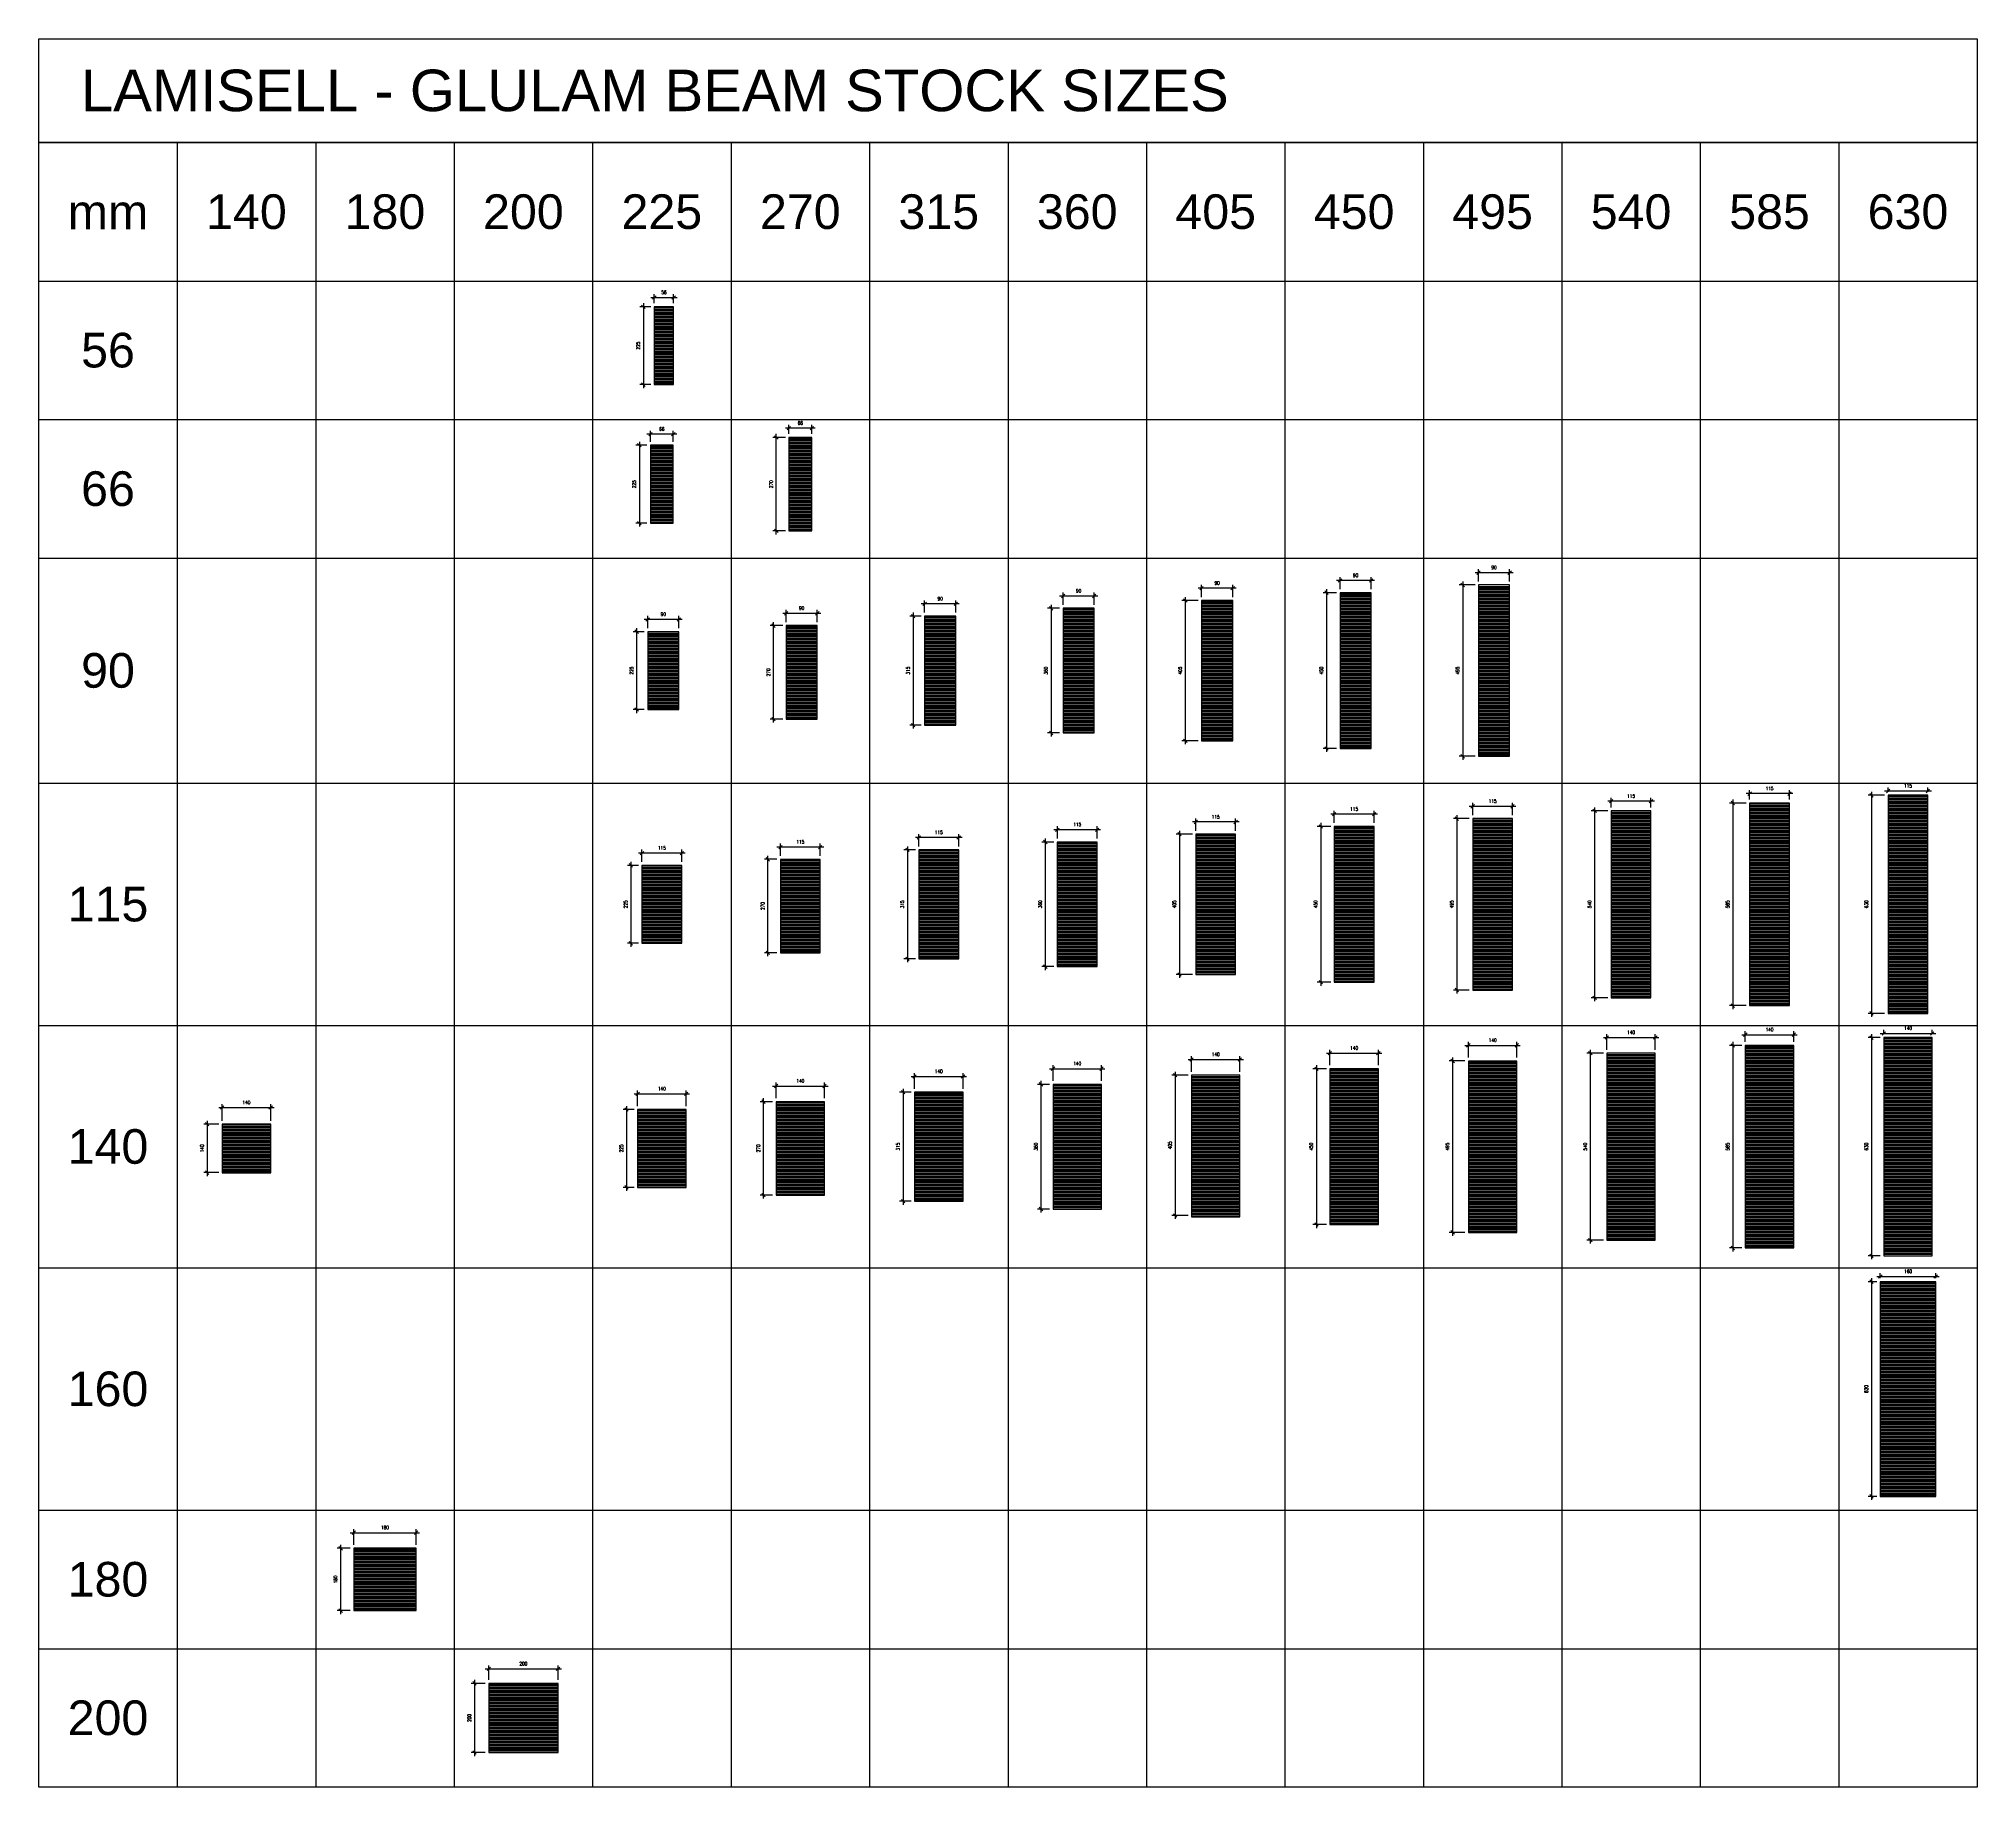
# Model space of a CAD drawing. Header units: millimetres. Extents: x 0 to 23312, y -3206 to 11448.
# Drawn here: x 13143 to 18743, y 3014 to 8064 of the extents above; entities that cross this region are included whole.
import ezdxf

# ---------------------------------------------------------------- set-up
doc = ezdxf.new("R2010")
doc.units = ezdxf.units.MM
doc.header["$LTSCALE"] = 10
doc.header["$PDMODE"] = 35
doc.layers.add('40 - Detail Outline', color=142, linetype='Continuous')
doc.layers.add('41 - Detail', color=7, linetype='Continuous')
doc.styles.add('1-20', font='romans.shx', dxfattribs={"width": 0.8, "height": 40})
doc.styles.add('1-5', font='romans.shx', dxfattribs={"width": 0.8, "height": 10})
doc.dimstyles.new('1-5', dxfattribs={"dimtxt": 10, "dimasz": 10, "dimexe": 10, "dimexo": 10, "dimgap": 10, "dimtad": 1, "dimdec": 0, "dimzin": 0, "dimdsep": 46, "dimtxsty": '1-5', "dimblk": 'OBLIQUE', "dimcen": 10, "dimdle": 10, "dimclrd": 251, "dimclre": 251, "dimclrt": 251, "dimadec": 0, "dimazin": 0, "dimtfac": 1, "dimtdec": 0, "dimtix": 1, "dimtmove": 1, "dimatfit": 3, "dimfxl": 1, "dimtolj": 1, "dimtzin": 0, "dimlwd": 25, "dimarcsym": 0})
pattern_1 = [(180, (8, 0), (-9e-16, -4.2426407), [])]
pattern_2 = [(180, (0, -75), (-9e-16, -4.2426407), [])]
pattern_3 = [(180, (0, -150), (-9e-16, -4.2426407), [])]
pattern_4 = [(180, (0, -25), (-9e-16, -4.2426407), [])]

# ---------------------------------------------------------------- blocks, each defined once
blk = doc.blocks.new('_Oblique')
at = {"color": 0, "linetype": 'ByBlock', "lineweight": -2}
blk.add_line((-0.5, -0.5), (0.5, 0.5), dxfattribs=at)
blk = doc.blocks.new('*D107')
at = {"color": 251, "lineweight": -2, "ltscale": 10, "transparency": 16777216}
for p, q in [((14910.7, 7290.4), (14879.2, 7290.4)), ((14910.7, 7065.4), (14879.2, 7065.4))]:
    blk.add_line(p, q, dxfattribs=at)
at = {"color": 251, "lineweight": 25, "ltscale": 10, "transparency": 16777216}
blk.add_line((14889.2, 7300.4), (14889.2, 7055.4), dxfattribs=at)
at = {"layer": 'Defpoints', "color": 0, "ltscale": 10, "transparency": 16777216}
for p in [(14920.7, 7290.4), (14889.2, 7065.4), (14920.7, 7065.4)]:
    blk.add_point(p, dxfattribs=at)
at = {"color": 251, "lineweight": 25, "ltscale": 10, "transparency": 16777216, "xscale": 10, "yscale": 10, "zscale": 10}
for p, rotation in [((14889.2, 7290.4), 90), ((14889.2, 7065.4), 270)]:
    blk.add_blockref('_Oblique', p, dxfattribs=dict(at, rotation=rotation))
at = {"color": 251, "ltscale": 10, "transparency": 16777216, "insert": (14874.2, 7177.9), "char_height": 10, "attachment_point": 5, "rotation": 90, "style": '1-5'}
blk.add_mtext('\\A1;225', dxfattribs=at)
blk = doc.blocks.new('*D108')
at = {"color": 251, "lineweight": 25, "ltscale": 10, "transparency": 16777216}
blk.add_line((14910.7, 7317.2), (14986.7, 7317.2), dxfattribs=at)
at = {"color": 251, "lineweight": -2, "ltscale": 10, "transparency": 16777216}
for p, q in [((14920.7, 7300.4), (14920.7, 7327.2)), ((14976.7, 7300.4), (14976.7, 7327.2))]:
    blk.add_line(p, q, dxfattribs=at)
at = {"layer": 'Defpoints', "color": 0, "ltscale": 10, "transparency": 16777216}
for p in [(14920.7, 7290.4), (14976.7, 7317.2), (14976.7, 7290.4)]:
    blk.add_point(p, dxfattribs=at)
at = {"color": 251, "lineweight": 25, "ltscale": 10, "transparency": 16777216, "xscale": 10, "yscale": 10, "zscale": 10, "rotation": 180}
blk.add_blockref('_Oblique', (14920.7, 7317.2), dxfattribs=at)
at = {"color": 251, "lineweight": 25, "ltscale": 10, "transparency": 16777216, "xscale": 10, "yscale": 10, "zscale": 10}
blk.add_blockref('_Oblique', (14976.7, 7317.2), dxfattribs=at)
at = {"color": 251, "ltscale": 10, "transparency": 16777216, "insert": (14948.7, 7332.2), "char_height": 10, "attachment_point": 5, "style": '1-5'}
blk.add_mtext('\\A1;56', dxfattribs=at)
blk = doc.blocks.new('*D109')
at = {"color": 251, "lineweight": -2, "ltscale": 10, "transparency": 16777216}
for p, q in [((14899.6, 6890.4), (14867.7, 6890.4)), ((14899.6, 6665.4), (14867.7, 6665.4))]:
    blk.add_line(p, q, dxfattribs=at)
at = {"color": 251, "lineweight": 25, "ltscale": 10, "transparency": 16777216}
blk.add_line((14877.7, 6900.4), (14877.7, 6655.4), dxfattribs=at)
at = {"layer": 'Defpoints', "color": 0, "ltscale": 10, "transparency": 16777216}
for p in [(14909.6, 6890.4), (14877.7, 6665.4), (14909.6, 6665.4)]:
    blk.add_point(p, dxfattribs=at)
at = {"color": 251, "lineweight": 25, "ltscale": 10, "transparency": 16777216, "xscale": 10, "yscale": 10, "zscale": 10}
for p, rotation in [((14877.7, 6890.4), 90), ((14877.7, 6665.4), 270)]:
    blk.add_blockref('_Oblique', p, dxfattribs=dict(at, rotation=rotation))
at = {"color": 251, "ltscale": 10, "transparency": 16777216, "insert": (14862.7, 6777.9), "char_height": 10, "attachment_point": 5, "rotation": 90, "style": '1-5'}
blk.add_mtext('\\A1;225', dxfattribs=at)
blk = doc.blocks.new('*D110')
at = {"color": 251, "lineweight": -2, "ltscale": 10, "transparency": 16777216}
for p, q in [((14891.7, 6351.9), (14859.8, 6351.9)), ((14891.7, 6126.9), (14859.8, 6126.9))]:
    blk.add_line(p, q, dxfattribs=at)
at = {"color": 251, "lineweight": 25, "ltscale": 10, "transparency": 16777216}
blk.add_line((14869.8, 6361.9), (14869.8, 6116.9), dxfattribs=at)
at = {"layer": 'Defpoints', "color": 0, "ltscale": 10, "transparency": 16777216}
for p in [(14901.7, 6351.9), (14869.8, 6126.9), (14901.7, 6126.9)]:
    blk.add_point(p, dxfattribs=at)
at = {"color": 251, "lineweight": 25, "ltscale": 10, "transparency": 16777216, "xscale": 10, "yscale": 10, "zscale": 10}
for p, rotation in [((14869.8, 6351.9), 90), ((14869.8, 6126.9), 270)]:
    blk.add_blockref('_Oblique', p, dxfattribs=dict(at, rotation=rotation))
at = {"color": 251, "ltscale": 10, "transparency": 16777216, "insert": (14854.8, 6239.4), "char_height": 10, "attachment_point": 5, "rotation": 90, "style": '1-5'}
blk.add_mtext('\\A1;225', dxfattribs=at)
blk = doc.blocks.new('*D111')
at = {"color": 251, "lineweight": -2, "ltscale": 10, "transparency": 16777216}
for p, q in [((14875.1, 5676.9), (14843.2, 5676.9)), ((14875.1, 5451.9), (14843.2, 5451.9))]:
    blk.add_line(p, q, dxfattribs=at)
at = {"color": 251, "lineweight": 25, "ltscale": 10, "transparency": 16777216}
blk.add_line((14853.2, 5686.9), (14853.2, 5441.9), dxfattribs=at)
at = {"layer": 'Defpoints', "color": 0, "ltscale": 10, "transparency": 16777216}
for p in [(14885.1, 5676.9), (14853.2, 5451.9), (14885.1, 5451.9)]:
    blk.add_point(p, dxfattribs=at)
at = {"color": 251, "lineweight": 25, "ltscale": 10, "transparency": 16777216, "xscale": 10, "yscale": 10, "zscale": 10}
for p, rotation in [((14853.2, 5676.9), 90), ((14853.2, 5451.9), 270)]:
    blk.add_blockref('_Oblique', p, dxfattribs=dict(at, rotation=rotation))
at = {"color": 251, "ltscale": 10, "transparency": 16777216, "insert": (14838.2, 5564.4), "char_height": 10, "attachment_point": 5, "rotation": 90, "style": '1-5'}
blk.add_mtext('\\A1;225', dxfattribs=at)
blk = doc.blocks.new('*D112')
at = {"color": 251, "lineweight": -2, "ltscale": 10, "transparency": 16777216}
for p, q in [((14862.6, 4971.9), (14830.7, 4971.9)), ((14862.6, 4746.9), (14830.7, 4746.9))]:
    blk.add_line(p, q, dxfattribs=at)
at = {"color": 251, "lineweight": 25, "ltscale": 10, "transparency": 16777216}
blk.add_line((14840.7, 4981.9), (14840.7, 4736.9), dxfattribs=at)
at = {"layer": 'Defpoints', "color": 0, "ltscale": 10, "transparency": 16777216}
for p in [(14872.6, 4971.9), (14840.7, 4746.9), (14872.6, 4746.9)]:
    blk.add_point(p, dxfattribs=at)
at = {"color": 251, "lineweight": 25, "ltscale": 10, "transparency": 16777216, "xscale": 10, "yscale": 10, "zscale": 10}
for p, rotation in [((14840.7, 4971.9), 90), ((14840.7, 4746.9), 270)]:
    blk.add_blockref('_Oblique', p, dxfattribs=dict(at, rotation=rotation))
at = {"color": 251, "ltscale": 10, "transparency": 16777216, "insert": (14825.7, 4859.4), "char_height": 10, "attachment_point": 5, "rotation": 90, "style": '1-5'}
blk.add_mtext('\\A1;225', dxfattribs=at)
blk = doc.blocks.new('*D113')
at = {"color": 251, "lineweight": -2, "ltscale": 10, "transparency": 16777216}
for p, q in [((15299.6, 6912.9), (15263.3, 6912.9)), ((15299.6, 6642.9), (15263.3, 6642.9))]:
    blk.add_line(p, q, dxfattribs=at)
at = {"color": 251, "lineweight": 25, "ltscale": 10, "transparency": 16777216}
blk.add_line((15273.3, 6632.9), (15273.3, 6922.9), dxfattribs=at)
at = {"layer": 'Defpoints', "color": 0, "ltscale": 10, "transparency": 16777216}
for p in [(15273.3, 6912.9), (15309.6, 6912.9), (15309.6, 6642.9)]:
    blk.add_point(p, dxfattribs=at)
at = {"color": 251, "lineweight": 25, "ltscale": 10, "transparency": 16777216, "xscale": 10, "yscale": 10, "zscale": 10}
for p, rotation in [((15273.3, 6912.9), 90), ((15273.3, 6642.9), 270)]:
    blk.add_blockref('_Oblique', p, dxfattribs=dict(at, rotation=rotation))
at = {"color": 251, "ltscale": 10, "transparency": 16777216, "insert": (15258.3, 6777.9), "char_height": 10, "attachment_point": 5, "rotation": 90, "style": '1-5'}
blk.add_mtext('\\A1;270', dxfattribs=at)
blk = doc.blocks.new('*D114')
at = {"color": 251, "lineweight": -2, "ltscale": 10, "transparency": 16777216}
for p, q in [((15291.7, 6369.4), (15255.4, 6369.4)), ((15291.7, 6099.4), (15255.4, 6099.4))]:
    blk.add_line(p, q, dxfattribs=at)
at = {"color": 251, "lineweight": 25, "ltscale": 10, "transparency": 16777216}
blk.add_line((15265.4, 6089.4), (15265.4, 6379.4), dxfattribs=at)
at = {"layer": 'Defpoints', "color": 0, "ltscale": 10, "transparency": 16777216}
for p in [(15265.4, 6369.4), (15301.7, 6369.4), (15301.7, 6099.4)]:
    blk.add_point(p, dxfattribs=at)
at = {"color": 251, "lineweight": 25, "ltscale": 10, "transparency": 16777216, "xscale": 10, "yscale": 10, "zscale": 10}
for p, rotation in [((15265.4, 6369.4), 90), ((15265.4, 6099.4), 270)]:
    blk.add_blockref('_Oblique', p, dxfattribs=dict(at, rotation=rotation))
at = {"color": 251, "ltscale": 10, "transparency": 16777216, "insert": (15250.4, 6234.4), "char_height": 10, "attachment_point": 5, "rotation": 90, "style": '1-5'}
blk.add_mtext('\\A1;270', dxfattribs=at)
blk = doc.blocks.new('*D115')
at = {"color": 251, "lineweight": -2, "ltscale": 10, "transparency": 16777216}
for p, q in [((15275.1, 5694.4), (15238.8, 5694.4)), ((15275.1, 5424.4), (15238.8, 5424.4))]:
    blk.add_line(p, q, dxfattribs=at)
at = {"color": 251, "lineweight": 25, "ltscale": 10, "transparency": 16777216}
blk.add_line((15248.8, 5414.4), (15248.8, 5704.4), dxfattribs=at)
at = {"layer": 'Defpoints', "color": 0, "ltscale": 10, "transparency": 16777216}
for p in [(15248.8, 5694.4), (15285.1, 5694.4), (15285.1, 5424.4)]:
    blk.add_point(p, dxfattribs=at)
at = {"color": 251, "lineweight": 25, "ltscale": 10, "transparency": 16777216, "xscale": 10, "yscale": 10, "zscale": 10}
for p, rotation in [((15248.8, 5694.4), 90), ((15248.8, 5424.4), 270)]:
    blk.add_blockref('_Oblique', p, dxfattribs=dict(at, rotation=rotation))
at = {"color": 251, "ltscale": 10, "transparency": 16777216, "insert": (15233.8, 5559.4), "char_height": 10, "attachment_point": 5, "rotation": 90, "style": '1-5'}
blk.add_mtext('\\A1;270', dxfattribs=at)
blk = doc.blocks.new('*D116')
at = {"color": 251, "lineweight": -2, "ltscale": 10, "transparency": 16777216}
for p, q in [((15262.6, 4994.4), (15226.3, 4994.4)), ((15262.6, 4724.4), (15226.3, 4724.4))]:
    blk.add_line(p, q, dxfattribs=at)
at = {"color": 251, "lineweight": 25, "ltscale": 10, "transparency": 16777216}
blk.add_line((15236.3, 4714.4), (15236.3, 5004.4), dxfattribs=at)
at = {"layer": 'Defpoints', "color": 0, "ltscale": 10, "transparency": 16777216}
for p in [(15236.3, 4994.4), (15272.6, 4994.4), (15272.6, 4724.4)]:
    blk.add_point(p, dxfattribs=at)
at = {"color": 251, "lineweight": 25, "ltscale": 10, "transparency": 16777216, "xscale": 10, "yscale": 10, "zscale": 10}
for p, rotation in [((15236.3, 4994.4), 90), ((15236.3, 4724.4), 270)]:
    blk.add_blockref('_Oblique', p, dxfattribs=dict(at, rotation=rotation))
at = {"color": 251, "ltscale": 10, "transparency": 16777216, "insert": (15221.3, 4859.4), "char_height": 10, "attachment_point": 5, "rotation": 90, "style": '1-5'}
blk.add_mtext('\\A1;270', dxfattribs=at)
blk = doc.blocks.new('*D117')
at = {"color": 251, "lineweight": -2, "ltscale": 10, "transparency": 16777216}
for p, q in [((15691.7, 6396.9), (15658.7, 6396.9)), ((15691.7, 6081.9), (15658.7, 6081.9))]:
    blk.add_line(p, q, dxfattribs=at)
at = {"color": 251, "lineweight": 25, "ltscale": 10, "transparency": 16777216}
blk.add_line((15668.7, 6406.9), (15668.7, 6071.9), dxfattribs=at)
at = {"layer": 'Defpoints', "color": 0, "ltscale": 10, "transparency": 16777216}
for p in [(15701.7, 6396.9), (15668.7, 6081.9), (15701.7, 6081.9)]:
    blk.add_point(p, dxfattribs=at)
at = {"color": 251, "lineweight": 25, "ltscale": 10, "transparency": 16777216, "xscale": 10, "yscale": 10, "zscale": 10}
for p, rotation in [((15668.7, 6396.9), 90), ((15668.7, 6081.9), 270)]:
    blk.add_blockref('_Oblique', p, dxfattribs=dict(at, rotation=rotation))
at = {"color": 251, "ltscale": 10, "transparency": 16777216, "insert": (15653.7, 6239.4), "char_height": 10, "attachment_point": 5, "rotation": 90, "style": '1-5'}
blk.add_mtext('\\A1;315', dxfattribs=at)
blk = doc.blocks.new('*D118')
at = {"color": 251, "lineweight": -2, "ltscale": 10, "transparency": 16777216}
for p, q in [((15675.1, 5721.9), (15642.1, 5721.9)), ((15675.1, 5406.9), (15642.1, 5406.9))]:
    blk.add_line(p, q, dxfattribs=at)
at = {"color": 251, "lineweight": 25, "ltscale": 10, "transparency": 16777216}
blk.add_line((15652.1, 5731.9), (15652.1, 5396.9), dxfattribs=at)
at = {"layer": 'Defpoints', "color": 0, "ltscale": 10, "transparency": 16777216}
for p in [(15685.1, 5721.9), (15652.1, 5406.9), (15685.1, 5406.9)]:
    blk.add_point(p, dxfattribs=at)
at = {"color": 251, "lineweight": 25, "ltscale": 10, "transparency": 16777216, "xscale": 10, "yscale": 10, "zscale": 10}
for p, rotation in [((15652.1, 5721.9), 90), ((15652.1, 5406.9), 270)]:
    blk.add_blockref('_Oblique', p, dxfattribs=dict(at, rotation=rotation))
at = {"color": 251, "ltscale": 10, "transparency": 16777216, "insert": (15637.1, 5564.4), "char_height": 10, "attachment_point": 5, "rotation": 90, "style": '1-5'}
blk.add_mtext('\\A1;315', dxfattribs=at)
blk = doc.blocks.new('*D119')
at = {"color": 251, "lineweight": -2, "ltscale": 10, "transparency": 16777216}
for p, q in [((15662.6, 5021.9), (15629.6, 5021.9)), ((15662.6, 4706.9), (15629.6, 4706.9))]:
    blk.add_line(p, q, dxfattribs=at)
at = {"color": 251, "lineweight": 25, "ltscale": 10, "transparency": 16777216}
blk.add_line((15639.6, 5031.9), (15639.6, 4696.9), dxfattribs=at)
at = {"layer": 'Defpoints', "color": 0, "ltscale": 10, "transparency": 16777216}
for p in [(15672.6, 5021.9), (15639.6, 4706.9), (15672.6, 4706.9)]:
    blk.add_point(p, dxfattribs=at)
at = {"color": 251, "lineweight": 25, "ltscale": 10, "transparency": 16777216, "xscale": 10, "yscale": 10, "zscale": 10}
for p, rotation in [((15639.6, 5021.9), 90), ((15639.6, 4706.9), 270)]:
    blk.add_blockref('_Oblique', p, dxfattribs=dict(at, rotation=rotation))
at = {"color": 251, "ltscale": 10, "transparency": 16777216, "insert": (15624.6, 4864.4), "char_height": 10, "attachment_point": 5, "rotation": 90, "style": '1-5'}
blk.add_mtext('\\A1;315', dxfattribs=at)
blk = doc.blocks.new('*D120')
at = {"color": 251, "lineweight": -2, "ltscale": 10, "transparency": 16777216}
for p, q in [((16091.7, 6419.4), (16057, 6419.4)), ((16091.7, 6059.4), (16057, 6059.4))]:
    blk.add_line(p, q, dxfattribs=at)
at = {"color": 251, "lineweight": 25, "ltscale": 10, "transparency": 16777216}
blk.add_line((16067, 6429.4), (16067, 6049.4), dxfattribs=at)
at = {"layer": 'Defpoints', "color": 0, "ltscale": 10, "transparency": 16777216}
for p in [(16101.7, 6419.4), (16067, 6059.4), (16101.7, 6059.4)]:
    blk.add_point(p, dxfattribs=at)
at = {"color": 251, "lineweight": 25, "ltscale": 10, "transparency": 16777216, "xscale": 10, "yscale": 10, "zscale": 10}
for p, rotation in [((16067, 6419.4), 90), ((16067, 6059.4), 270)]:
    blk.add_blockref('_Oblique', p, dxfattribs=dict(at, rotation=rotation))
at = {"color": 251, "ltscale": 10, "transparency": 16777216, "insert": (16052, 6239.4), "char_height": 10, "attachment_point": 5, "rotation": 90, "style": '1-5'}
blk.add_mtext('\\A1;360', dxfattribs=at)
blk = doc.blocks.new('*D121')
at = {"color": 251, "lineweight": -2, "ltscale": 10, "transparency": 16777216}
for p, q in [((16075.1, 5744.4), (16040.3, 5744.4)), ((16075.1, 5384.4), (16040.3, 5384.4))]:
    blk.add_line(p, q, dxfattribs=at)
at = {"color": 251, "lineweight": 25, "ltscale": 10, "transparency": 16777216}
blk.add_line((16050.3, 5754.4), (16050.3, 5374.4), dxfattribs=at)
at = {"layer": 'Defpoints', "color": 0, "ltscale": 10, "transparency": 16777216}
for p in [(16085.1, 5744.4), (16050.3, 5384.4), (16085.1, 5384.4)]:
    blk.add_point(p, dxfattribs=at)
at = {"color": 251, "lineweight": 25, "ltscale": 10, "transparency": 16777216, "xscale": 10, "yscale": 10, "zscale": 10}
for p, rotation in [((16050.3, 5744.4), 90), ((16050.3, 5384.4), 270)]:
    blk.add_blockref('_Oblique', p, dxfattribs=dict(at, rotation=rotation))
at = {"color": 251, "ltscale": 10, "transparency": 16777216, "insert": (16035.3, 5564.4), "char_height": 10, "attachment_point": 5, "rotation": 90, "style": '1-5'}
blk.add_mtext('\\A1;360', dxfattribs=at)
blk = doc.blocks.new('*D122')
at = {"color": 251, "lineweight": -2, "ltscale": 10, "transparency": 16777216}
for p, q in [((16062.6, 5044.4), (16027.8, 5044.4)), ((16062.6, 4684.4), (16027.8, 4684.4))]:
    blk.add_line(p, q, dxfattribs=at)
at = {"color": 251, "lineweight": 25, "ltscale": 10, "transparency": 16777216}
blk.add_line((16037.8, 5054.4), (16037.8, 4674.4), dxfattribs=at)
at = {"layer": 'Defpoints', "color": 0, "ltscale": 10, "transparency": 16777216}
for p in [(16072.6, 5044.4), (16037.8, 4684.4), (16072.6, 4684.4)]:
    blk.add_point(p, dxfattribs=at)
at = {"color": 251, "lineweight": 25, "ltscale": 10, "transparency": 16777216, "xscale": 10, "yscale": 10, "zscale": 10}
for p, rotation in [((16037.8, 5044.4), 90), ((16037.8, 4684.4), 270)]:
    blk.add_blockref('_Oblique', p, dxfattribs=dict(at, rotation=rotation))
at = {"color": 251, "ltscale": 10, "transparency": 16777216, "insert": (16022.8, 4864.4), "char_height": 10, "attachment_point": 5, "rotation": 90, "style": '1-5'}
blk.add_mtext('\\A1;360', dxfattribs=at)
blk = doc.blocks.new('*D123')
at = {"color": 251, "lineweight": -2, "ltscale": 10, "transparency": 16777216}
for p, q in [((16491.7, 6441.9), (16444.7, 6441.9)), ((16491.7, 6036.9), (16444.7, 6036.9))]:
    blk.add_line(p, q, dxfattribs=at)
at = {"color": 251, "lineweight": 25, "ltscale": 10, "transparency": 16777216}
blk.add_line((16454.7, 6451.9), (16454.7, 6026.9), dxfattribs=at)
at = {"layer": 'Defpoints', "color": 0, "ltscale": 10, "transparency": 16777216}
for p in [(16501.7, 6441.9), (16454.7, 6036.9), (16501.7, 6036.9)]:
    blk.add_point(p, dxfattribs=at)
at = {"color": 251, "lineweight": 25, "ltscale": 10, "transparency": 16777216, "xscale": 10, "yscale": 10, "zscale": 10}
for p, rotation in [((16454.7, 6441.9), 90), ((16454.7, 6036.9), 270)]:
    blk.add_blockref('_Oblique', p, dxfattribs=dict(at, rotation=rotation))
at = {"color": 251, "ltscale": 10, "transparency": 16777216, "insert": (16439.7, 6239.4), "char_height": 10, "attachment_point": 5, "rotation": 90, "style": '1-5'}
blk.add_mtext('\\A1;405', dxfattribs=at)
blk = doc.blocks.new('*D124')
at = {"color": 251, "lineweight": 25, "ltscale": 10, "transparency": 16777216}
blk.add_line((16438.1, 5776.9), (16438.1, 5351.9), dxfattribs=at)
at = {"color": 251, "lineweight": -2, "ltscale": 10, "transparency": 16777216}
for p, q in [((16475.1, 5766.9), (16428.1, 5766.9)), ((16475.1, 5361.9), (16428.1, 5361.9))]:
    blk.add_line(p, q, dxfattribs=at)
at = {"layer": 'Defpoints', "color": 0, "ltscale": 10, "transparency": 16777216}
for p in [(16485.1, 5766.9), (16438.1, 5361.9), (16485.1, 5361.9)]:
    blk.add_point(p, dxfattribs=at)
at = {"color": 251, "lineweight": 25, "ltscale": 10, "transparency": 16777216, "xscale": 10, "yscale": 10, "zscale": 10}
for p, rotation in [((16438.1, 5766.9), 90), ((16438.1, 5361.9), 270)]:
    blk.add_blockref('_Oblique', p, dxfattribs=dict(at, rotation=rotation))
at = {"color": 251, "ltscale": 10, "transparency": 16777216, "insert": (16423.1, 5564.4), "char_height": 10, "attachment_point": 5, "rotation": 90, "style": '1-5'}
blk.add_mtext('\\A1;405', dxfattribs=at)
blk = doc.blocks.new('*D125')
at = {"color": 251, "lineweight": -2, "ltscale": 10, "transparency": 16777216}
for p, q in [((16462.6, 5070.9), (16415.6, 5070.9)), ((16462.6, 4665.9), (16415.6, 4665.9))]:
    blk.add_line(p, q, dxfattribs=at)
at = {"color": 251, "lineweight": 25, "ltscale": 10, "transparency": 16777216}
blk.add_line((16425.6, 5080.9), (16425.6, 4655.9), dxfattribs=at)
at = {"layer": 'Defpoints', "color": 0, "ltscale": 10, "transparency": 16777216}
for p in [(16472.6, 5070.9), (16425.6, 4665.9), (16472.6, 4665.9)]:
    blk.add_point(p, dxfattribs=at)
at = {"color": 251, "lineweight": 25, "ltscale": 10, "transparency": 16777216, "xscale": 10, "yscale": 10, "zscale": 10}
for p, rotation in [((16425.6, 5070.9), 90), ((16425.6, 4665.9), 270)]:
    blk.add_blockref('_Oblique', p, dxfattribs=dict(at, rotation=rotation))
at = {"color": 251, "ltscale": 10, "transparency": 16777216, "insert": (16410.6, 4868.4), "char_height": 10, "attachment_point": 5, "rotation": 90, "style": '1-5'}
blk.add_mtext('\\A1;405', dxfattribs=at)
blk = doc.blocks.new('*D126')
at = {"color": 251, "lineweight": -2, "ltscale": 10, "transparency": 16777216}
for p, q in [((16891.7, 6464.4), (16852.7, 6464.4)), ((16891.7, 6014.4), (16852.7, 6014.4))]:
    blk.add_line(p, q, dxfattribs=at)
at = {"color": 251, "lineweight": 25, "ltscale": 10, "transparency": 16777216}
blk.add_line((16862.7, 6474.4), (16862.7, 6004.4), dxfattribs=at)
at = {"layer": 'Defpoints', "color": 0, "ltscale": 10, "transparency": 16777216}
for p in [(16901.7, 6464.4), (16862.7, 6014.4), (16901.7, 6014.4)]:
    blk.add_point(p, dxfattribs=at)
at = {"color": 251, "lineweight": 25, "ltscale": 10, "transparency": 16777216, "xscale": 10, "yscale": 10, "zscale": 10}
for p, rotation in [((16862.7, 6464.4), 90), ((16862.7, 6014.4), 270)]:
    blk.add_blockref('_Oblique', p, dxfattribs=dict(at, rotation=rotation))
at = {"color": 251, "ltscale": 10, "transparency": 16777216, "insert": (16847.7, 6239.4), "char_height": 10, "attachment_point": 5, "rotation": 90, "style": '1-5'}
blk.add_mtext('\\A1;450', dxfattribs=at)
blk = doc.blocks.new('*D127')
at = {"color": 251, "lineweight": -2, "ltscale": 10, "transparency": 16777216}
for p, q in [((16875.1, 5789.4), (16836.1, 5789.4)), ((16875.1, 5339.4), (16836.1, 5339.4))]:
    blk.add_line(p, q, dxfattribs=at)
at = {"color": 251, "lineweight": 25, "ltscale": 10, "transparency": 16777216}
blk.add_line((16846.1, 5799.4), (16846.1, 5329.4), dxfattribs=at)
at = {"layer": 'Defpoints', "color": 0, "ltscale": 10, "transparency": 16777216}
for p in [(16885.1, 5789.4), (16846.1, 5339.4), (16885.1, 5339.4)]:
    blk.add_point(p, dxfattribs=at)
at = {"color": 251, "lineweight": 25, "ltscale": 10, "transparency": 16777216, "xscale": 10, "yscale": 10, "zscale": 10}
for p, rotation in [((16846.1, 5789.4), 90), ((16846.1, 5339.4), 270)]:
    blk.add_blockref('_Oblique', p, dxfattribs=dict(at, rotation=rotation))
at = {"color": 251, "ltscale": 10, "transparency": 16777216, "insert": (16831.1, 5564.4), "char_height": 10, "attachment_point": 5, "rotation": 90, "style": '1-5'}
blk.add_mtext('\\A1;450', dxfattribs=at)
blk = doc.blocks.new('*D128')
at = {"color": 251, "lineweight": 25, "ltscale": 10, "transparency": 16777216}
blk.add_line((16833.6, 5099.4), (16833.6, 4629.4), dxfattribs=at)
at = {"color": 251, "lineweight": -2, "ltscale": 10, "transparency": 16777216}
for p, q in [((16862.6, 5089.4), (16823.6, 5089.4)), ((16862.6, 4639.4), (16823.6, 4639.4))]:
    blk.add_line(p, q, dxfattribs=at)
at = {"layer": 'Defpoints', "color": 0, "ltscale": 10, "transparency": 16777216}
for p in [(16872.6, 5089.4), (16833.6, 4639.4), (16872.6, 4639.4)]:
    blk.add_point(p, dxfattribs=at)
at = {"color": 251, "lineweight": 25, "ltscale": 10, "transparency": 16777216, "xscale": 10, "yscale": 10, "zscale": 10}
for p, rotation in [((16833.6, 5089.4), 90), ((16833.6, 4639.4), 270)]:
    blk.add_blockref('_Oblique', p, dxfattribs=dict(at, rotation=rotation))
at = {"color": 251, "ltscale": 10, "transparency": 16777216, "insert": (16818.6, 4864.4), "char_height": 10, "attachment_point": 5, "rotation": 90, "style": '1-5'}
blk.add_mtext('\\A1;450', dxfattribs=at)
blk = doc.blocks.new('*D129')
at = {"color": 251, "lineweight": 25, "ltscale": 10, "transparency": 16777216}
blk.add_line((17256.2, 6496.9), (17256.2, 5981.9), dxfattribs=at)
at = {"color": 251, "lineweight": -2, "ltscale": 10, "transparency": 16777216}
for p, q in [((17291.7, 6486.9), (17246.2, 6486.9)), ((17291.7, 5991.9), (17246.2, 5991.9))]:
    blk.add_line(p, q, dxfattribs=at)
at = {"layer": 'Defpoints', "color": 0, "ltscale": 10, "transparency": 16777216}
for p in [(17301.7, 6486.9), (17256.2, 5991.9), (17301.7, 5991.9)]:
    blk.add_point(p, dxfattribs=at)
at = {"color": 251, "lineweight": 25, "ltscale": 10, "transparency": 16777216, "xscale": 10, "yscale": 10, "zscale": 10}
for p, rotation in [((17256.2, 6486.9), 90), ((17256.2, 5991.9), 270)]:
    blk.add_blockref('_Oblique', p, dxfattribs=dict(at, rotation=rotation))
at = {"color": 251, "ltscale": 10, "transparency": 16777216, "insert": (17241.2, 6239.4), "char_height": 10, "attachment_point": 5, "rotation": 90, "style": '1-5'}
blk.add_mtext('\\A1;495', dxfattribs=at)
blk = doc.blocks.new('*D130')
at = {"color": 251, "lineweight": -2, "ltscale": 10, "transparency": 16777216}
for p, q in [((17275.1, 5811.9), (17229.5, 5811.9)), ((17275.1, 5316.9), (17229.5, 5316.9))]:
    blk.add_line(p, q, dxfattribs=at)
at = {"color": 251, "lineweight": 25, "ltscale": 10, "transparency": 16777216}
blk.add_line((17239.5, 5821.9), (17239.5, 5306.9), dxfattribs=at)
at = {"layer": 'Defpoints', "color": 0, "ltscale": 10, "transparency": 16777216}
for p in [(17285.1, 5811.9), (17239.5, 5316.9), (17285.1, 5316.9)]:
    blk.add_point(p, dxfattribs=at)
at = {"color": 251, "lineweight": 25, "ltscale": 10, "transparency": 16777216, "xscale": 10, "yscale": 10, "zscale": 10}
for p, rotation in [((17239.5, 5811.9), 90), ((17239.5, 5316.9), 270)]:
    blk.add_blockref('_Oblique', p, dxfattribs=dict(at, rotation=rotation))
at = {"color": 251, "ltscale": 10, "transparency": 16777216, "insert": (17224.5, 5564.4), "char_height": 10, "attachment_point": 5, "rotation": 90, "style": '1-5'}
blk.add_mtext('\\A1;495', dxfattribs=at)
blk = doc.blocks.new('*D131')
at = {"color": 251, "lineweight": -2, "ltscale": 10, "transparency": 16777216}
for p, q in [((17262.6, 5111.9), (17217, 5111.9)), ((17262.6, 4616.9), (17217, 4616.9))]:
    blk.add_line(p, q, dxfattribs=at)
at = {"color": 251, "lineweight": 25, "ltscale": 10, "transparency": 16777216}
blk.add_line((17227, 5121.9), (17227, 4606.9), dxfattribs=at)
at = {"layer": 'Defpoints', "color": 0, "ltscale": 10, "transparency": 16777216}
for p in [(17272.6, 5111.9), (17227, 4616.9), (17272.6, 4616.9)]:
    blk.add_point(p, dxfattribs=at)
at = {"color": 251, "lineweight": 25, "ltscale": 10, "transparency": 16777216, "xscale": 10, "yscale": 10, "zscale": 10}
for p, rotation in [((17227, 5111.9), 90), ((17227, 4616.9), 270)]:
    blk.add_blockref('_Oblique', p, dxfattribs=dict(at, rotation=rotation))
at = {"color": 251, "ltscale": 10, "transparency": 16777216, "insert": (17212, 4864.4), "char_height": 10, "attachment_point": 5, "rotation": 90, "style": '1-5'}
blk.add_mtext('\\A1;495', dxfattribs=at)
blk = doc.blocks.new('*D132')
at = {"color": 251, "lineweight": -2, "ltscale": 10, "transparency": 16777216}
for p, q in [((17675.1, 5834.4), (17627.3, 5834.4)), ((17675.1, 5294.4), (17627.3, 5294.4))]:
    blk.add_line(p, q, dxfattribs=at)
at = {"color": 251, "lineweight": 25, "ltscale": 10, "transparency": 16777216}
blk.add_line((17637.3, 5844.4), (17637.3, 5284.4), dxfattribs=at)
at = {"layer": 'Defpoints', "color": 0, "ltscale": 10, "transparency": 16777216}
for p in [(17685.1, 5834.4), (17637.3, 5294.4), (17685.1, 5294.4)]:
    blk.add_point(p, dxfattribs=at)
at = {"color": 251, "lineweight": 25, "ltscale": 10, "transparency": 16777216, "xscale": 10, "yscale": 10, "zscale": 10}
for p, rotation in [((17637.3, 5834.4), 90), ((17637.3, 5294.4), 270)]:
    blk.add_blockref('_Oblique', p, dxfattribs=dict(at, rotation=rotation))
at = {"color": 251, "ltscale": 10, "transparency": 16777216, "insert": (17622.3, 5564.4), "char_height": 10, "attachment_point": 5, "rotation": 90, "style": '1-5'}
blk.add_mtext('\\A1;540', dxfattribs=at)
blk = doc.blocks.new('*D133')
at = {"color": 251, "lineweight": -2, "ltscale": 10, "transparency": 16777216}
for p, q in [((17662.6, 5134.4), (17614.8, 5134.4)), ((17662.6, 4594.4), (17614.8, 4594.4))]:
    blk.add_line(p, q, dxfattribs=at)
at = {"color": 251, "lineweight": 25, "ltscale": 10, "transparency": 16777216}
blk.add_line((17624.8, 5144.4), (17624.8, 4584.4), dxfattribs=at)
at = {"layer": 'Defpoints', "color": 0, "ltscale": 10, "transparency": 16777216}
for p in [(17672.6, 5134.4), (17624.8, 4594.4), (17672.6, 4594.4)]:
    blk.add_point(p, dxfattribs=at)
at = {"color": 251, "lineweight": 25, "ltscale": 10, "transparency": 16777216, "xscale": 10, "yscale": 10, "zscale": 10}
for p, rotation in [((17624.8, 5134.4), 90), ((17624.8, 4594.4), 270)]:
    blk.add_blockref('_Oblique', p, dxfattribs=dict(at, rotation=rotation))
at = {"color": 251, "ltscale": 10, "transparency": 16777216, "insert": (17609.8, 4864.4), "char_height": 10, "attachment_point": 5, "rotation": 90, "style": '1-5'}
blk.add_mtext('\\A1;540', dxfattribs=at)
blk = doc.blocks.new('*D134')
at = {"color": 251, "lineweight": -2, "ltscale": 10, "transparency": 16777216}
for p, q in [((18075.1, 5856.9), (18026.6, 5856.9)), ((18075.1, 5271.9), (18026.6, 5271.9))]:
    blk.add_line(p, q, dxfattribs=at)
at = {"color": 251, "lineweight": 25, "ltscale": 10, "transparency": 16777216}
blk.add_line((18036.6, 5866.9), (18036.6, 5261.9), dxfattribs=at)
at = {"layer": 'Defpoints', "color": 0, "ltscale": 10, "transparency": 16777216}
for p in [(18085.1, 5856.9), (18036.6, 5271.9), (18085.1, 5271.9)]:
    blk.add_point(p, dxfattribs=at)
at = {"color": 251, "lineweight": 25, "ltscale": 10, "transparency": 16777216, "xscale": 10, "yscale": 10, "zscale": 10}
for p, rotation in [((18036.6, 5856.9), 90), ((18036.6, 5271.9), 270)]:
    blk.add_blockref('_Oblique', p, dxfattribs=dict(at, rotation=rotation))
at = {"color": 251, "ltscale": 10, "transparency": 16777216, "insert": (18021.6, 5564.4), "char_height": 10, "attachment_point": 5, "rotation": 90, "style": '1-5'}
blk.add_mtext('\\A1;585', dxfattribs=at)
blk = doc.blocks.new('*D135')
at = {"color": 251, "lineweight": -2, "ltscale": 10, "transparency": 16777216}
for p, q in [((18062.6, 5156.9), (18026.6, 5156.9)), ((18062.6, 4571.9), (18026.6, 4571.9))]:
    blk.add_line(p, q, dxfattribs=at)
at = {"color": 251, "lineweight": 25, "ltscale": 10, "transparency": 16777216}
blk.add_line((18036.6, 5166.9), (18036.6, 4561.9), dxfattribs=at)
at = {"layer": 'Defpoints', "color": 0, "ltscale": 10, "transparency": 16777216}
for p in [(18072.6, 5156.9), (18036.6, 4571.9), (18072.6, 4571.9)]:
    blk.add_point(p, dxfattribs=at)
at = {"color": 251, "lineweight": 25, "ltscale": 10, "transparency": 16777216, "xscale": 10, "yscale": 10, "zscale": 10}
for p, rotation in [((18036.6, 5156.9), 90), ((18036.6, 4571.9), 270)]:
    blk.add_blockref('_Oblique', p, dxfattribs=dict(at, rotation=rotation))
at = {"color": 251, "ltscale": 10, "transparency": 16777216, "insert": (18021.6, 4864.4), "char_height": 10, "attachment_point": 5, "rotation": 90, "style": '1-5'}
blk.add_mtext('\\A1;585', dxfattribs=at)
blk = doc.blocks.new('*D136')
at = {"color": 251, "lineweight": 25, "ltscale": 10, "transparency": 16777216}
blk.add_line((18437.2, 5889.4), (18437.2, 5239.4), dxfattribs=at)
at = {"color": 251, "lineweight": -2, "ltscale": 10, "transparency": 16777216}
for p, q in [((18475.1, 5879.4), (18427.2, 5879.4)), ((18475.1, 5249.4), (18427.2, 5249.4))]:
    blk.add_line(p, q, dxfattribs=at)
at = {"layer": 'Defpoints', "color": 0, "ltscale": 10, "transparency": 16777216}
for p in [(18485.1, 5879.4), (18437.2, 5249.4), (18485.1, 5249.4)]:
    blk.add_point(p, dxfattribs=at)
at = {"color": 251, "lineweight": 25, "ltscale": 10, "transparency": 16777216, "xscale": 10, "yscale": 10, "zscale": 10}
for p, rotation in [((18437.2, 5879.4), 90), ((18437.2, 5249.4), 270)]:
    blk.add_blockref('_Oblique', p, dxfattribs=dict(at, rotation=rotation))
at = {"color": 251, "ltscale": 10, "transparency": 16777216, "insert": (18422.2, 5564.4), "char_height": 10, "attachment_point": 5, "rotation": 90, "style": '1-5'}
blk.add_mtext('\\A1;630', dxfattribs=at)
blk = doc.blocks.new('*D137')
at = {"color": 251, "lineweight": -2, "ltscale": 10, "transparency": 16777216}
for p, q in [((18462.6, 5179.4), (18427.2, 5179.4)), ((18462.6, 4549.4), (18427.2, 4549.4))]:
    blk.add_line(p, q, dxfattribs=at)
at = {"color": 251, "lineweight": 25, "ltscale": 10, "transparency": 16777216}
blk.add_line((18437.2, 5189.4), (18437.2, 4539.4), dxfattribs=at)
at = {"layer": 'Defpoints', "color": 0, "ltscale": 10, "transparency": 16777216}
for p in [(18472.6, 5179.4), (18437.2, 4549.4), (18472.6, 4549.4)]:
    blk.add_point(p, dxfattribs=at)
at = {"color": 251, "lineweight": 25, "ltscale": 10, "transparency": 16777216, "xscale": 10, "yscale": 10, "zscale": 10}
for p, rotation in [((18437.2, 5179.4), 90), ((18437.2, 4549.4), 270)]:
    blk.add_blockref('_Oblique', p, dxfattribs=dict(at, rotation=rotation))
at = {"color": 251, "ltscale": 10, "transparency": 16777216, "insert": (18422.2, 4864.4), "char_height": 10, "attachment_point": 5, "rotation": 90, "style": '1-5'}
blk.add_mtext('\\A1;630', dxfattribs=at)
blk = doc.blocks.new('*D138')
at = {"color": 251, "lineweight": 25, "ltscale": 10, "transparency": 16777216}
blk.add_line((18437.2, 4484.4), (18437.2, 3844.4), dxfattribs=at)
at = {"color": 251, "lineweight": -2, "ltscale": 10, "transparency": 16777216}
for p, q in [((18452.6, 4474.4), (18427.2, 4474.4)), ((18452.6, 3854.4), (18427.2, 3854.4))]:
    blk.add_line(p, q, dxfattribs=at)
at = {"layer": 'Defpoints', "color": 0, "ltscale": 10, "transparency": 16777216}
for p in [(18462.6, 4474.4), (18437.2, 3854.4), (18462.6, 3854.4)]:
    blk.add_point(p, dxfattribs=at)
at = {"color": 251, "lineweight": 25, "ltscale": 10, "transparency": 16777216, "xscale": 10, "yscale": 10, "zscale": 10}
for p, rotation in [((18437.2, 4474.4), 90), ((18437.2, 3854.4), 270)]:
    blk.add_blockref('_Oblique', p, dxfattribs=dict(at, rotation=rotation))
at = {"color": 251, "ltscale": 10, "transparency": 16777216, "insert": (18422.2, 4164.4), "char_height": 10, "attachment_point": 5, "rotation": 90, "style": '1-5'}
blk.add_mtext('\\A1;620', dxfattribs=at)
blk = doc.blocks.new('*D139')
at = {"color": 251, "lineweight": 25, "ltscale": 10, "transparency": 16777216}
blk.add_line((14985.6, 6922.3), (14899.6, 6922.3), dxfattribs=at)
at = {"color": 251, "lineweight": -2, "ltscale": 10, "transparency": 16777216}
for p, q in [((14909.6, 6900.4), (14909.6, 6932.3)), ((14975.6, 6900.4), (14975.6, 6932.3))]:
    blk.add_line(p, q, dxfattribs=at)
at = {"layer": 'Defpoints', "color": 0, "ltscale": 10, "transparency": 16777216}
for p in [(14909.6, 6922.3), (14909.6, 6890.4), (14975.6, 6890.4)]:
    blk.add_point(p, dxfattribs=at)
at = {"color": 251, "lineweight": 25, "ltscale": 10, "transparency": 16777216, "xscale": 10, "yscale": 10, "zscale": 10, "rotation": 180}
blk.add_blockref('_Oblique', (14909.6, 6922.3), dxfattribs=at)
at = {"color": 251, "lineweight": 25, "ltscale": 10, "transparency": 16777216, "xscale": 10, "yscale": 10, "zscale": 10}
blk.add_blockref('_Oblique', (14975.6, 6922.3), dxfattribs=at)
at = {"color": 251, "ltscale": 10, "transparency": 16777216, "insert": (14942.6, 6937.3), "char_height": 10, "attachment_point": 5, "style": '1-5'}
blk.add_mtext('\\A1;66', dxfattribs=at)
blk = doc.blocks.new('*D140')
at = {"color": 251, "lineweight": -2, "ltscale": 10, "transparency": 16777216}
for p, q in [((15309.6, 6922.9), (15309.6, 6949.6)), ((15375.6, 6922.9), (15375.6, 6949.6))]:
    blk.add_line(p, q, dxfattribs=at)
at = {"color": 251, "lineweight": 25, "ltscale": 10, "transparency": 16777216}
blk.add_line((15385.6, 6939.6), (15299.6, 6939.6), dxfattribs=at)
at = {"layer": 'Defpoints', "color": 0, "ltscale": 10, "transparency": 16777216}
for p in [(15309.6, 6939.6), (15309.6, 6912.9), (15375.6, 6912.9)]:
    blk.add_point(p, dxfattribs=at)
at = {"color": 251, "lineweight": 25, "ltscale": 10, "transparency": 16777216, "xscale": 10, "yscale": 10, "zscale": 10, "rotation": 180}
blk.add_blockref('_Oblique', (15309.6, 6939.6), dxfattribs=at)
at = {"color": 251, "lineweight": 25, "ltscale": 10, "transparency": 16777216, "xscale": 10, "yscale": 10, "zscale": 10}
blk.add_blockref('_Oblique', (15375.6, 6939.6), dxfattribs=at)
at = {"color": 251, "ltscale": 10, "transparency": 16777216, "insert": (15342.6, 6954.6), "char_height": 10, "attachment_point": 5, "style": '1-5'}
blk.add_mtext('\\A1;66', dxfattribs=at)
blk = doc.blocks.new('*D141')
at = {"color": 251, "lineweight": 25, "ltscale": 10, "transparency": 16777216}
blk.add_line((15001.7, 6387.3), (14891.7, 6387.3), dxfattribs=at)
at = {"color": 251, "lineweight": -2, "ltscale": 10, "transparency": 16777216}
for p, q in [((14901.7, 6361.9), (14901.7, 6397.3)), ((14991.7, 6361.9), (14991.7, 6397.3))]:
    blk.add_line(p, q, dxfattribs=at)
at = {"layer": 'Defpoints', "color": 0, "ltscale": 10, "transparency": 16777216}
for p in [(14901.7, 6387.3), (14901.7, 6351.9), (14991.7, 6351.9)]:
    blk.add_point(p, dxfattribs=at)
at = {"color": 251, "lineweight": 25, "ltscale": 10, "transparency": 16777216, "xscale": 10, "yscale": 10, "zscale": 10, "rotation": 180}
blk.add_blockref('_Oblique', (14901.7, 6387.3), dxfattribs=at)
at = {"color": 251, "lineweight": 25, "ltscale": 10, "transparency": 16777216, "xscale": 10, "yscale": 10, "zscale": 10}
blk.add_blockref('_Oblique', (14991.7, 6387.3), dxfattribs=at)
at = {"color": 251, "ltscale": 10, "transparency": 16777216, "insert": (14946.7, 6402.3), "char_height": 10, "attachment_point": 5, "style": '1-5'}
blk.add_mtext('\\A1;90', dxfattribs=at)
blk = doc.blocks.new('*D142')
at = {"color": 251, "lineweight": 25, "ltscale": 10, "transparency": 16777216}
blk.add_line((15401.7, 6404.8), (15291.7, 6404.8), dxfattribs=at)
at = {"color": 251, "lineweight": -2, "ltscale": 10, "transparency": 16777216}
for p, q in [((15301.7, 6379.4), (15301.7, 6414.8)), ((15391.7, 6379.4), (15391.7, 6414.8))]:
    blk.add_line(p, q, dxfattribs=at)
at = {"layer": 'Defpoints', "color": 0, "ltscale": 10, "transparency": 16777216}
for p in [(15301.7, 6404.8), (15301.7, 6369.4), (15391.7, 6369.4)]:
    blk.add_point(p, dxfattribs=at)
at = {"color": 251, "lineweight": 25, "ltscale": 10, "transparency": 16777216, "xscale": 10, "yscale": 10, "zscale": 10, "rotation": 180}
blk.add_blockref('_Oblique', (15301.7, 6404.8), dxfattribs=at)
at = {"color": 251, "lineweight": 25, "ltscale": 10, "transparency": 16777216, "xscale": 10, "yscale": 10, "zscale": 10}
blk.add_blockref('_Oblique', (15391.7, 6404.8), dxfattribs=at)
at = {"color": 251, "ltscale": 10, "transparency": 16777216, "insert": (15346.7, 6419.8), "char_height": 10, "attachment_point": 5, "style": '1-5'}
blk.add_mtext('\\A1;90', dxfattribs=at)
blk = doc.blocks.new('*D143')
at = {"color": 251, "lineweight": -2, "ltscale": 10, "transparency": 16777216}
for p, q in [((15701.7, 6406.9), (15701.7, 6442.3)), ((15791.7, 6406.9), (15791.7, 6442.3))]:
    blk.add_line(p, q, dxfattribs=at)
at = {"color": 251, "lineweight": 25, "ltscale": 10, "transparency": 16777216}
blk.add_line((15801.7, 6432.3), (15691.7, 6432.3), dxfattribs=at)
at = {"layer": 'Defpoints', "color": 0, "ltscale": 10, "transparency": 16777216}
for p in [(15701.7, 6432.3), (15701.7, 6396.9), (15791.7, 6396.9)]:
    blk.add_point(p, dxfattribs=at)
at = {"color": 251, "lineweight": 25, "ltscale": 10, "transparency": 16777216, "xscale": 10, "yscale": 10, "zscale": 10, "rotation": 180}
blk.add_blockref('_Oblique', (15701.7, 6432.3), dxfattribs=at)
at = {"color": 251, "lineweight": 25, "ltscale": 10, "transparency": 16777216, "xscale": 10, "yscale": 10, "zscale": 10}
blk.add_blockref('_Oblique', (15791.7, 6432.3), dxfattribs=at)
at = {"color": 251, "ltscale": 10, "transparency": 16777216, "insert": (15746.7, 6447.3), "char_height": 10, "attachment_point": 5, "style": '1-5'}
blk.add_mtext('\\A1;90', dxfattribs=at)
blk = doc.blocks.new('*D144')
at = {"color": 251, "lineweight": 25, "ltscale": 10, "transparency": 16777216}
blk.add_line((16201.7, 6454.8), (16091.7, 6454.8), dxfattribs=at)
at = {"color": 251, "lineweight": -2, "ltscale": 10, "transparency": 16777216}
for p, q in [((16101.7, 6429.4), (16101.7, 6464.8)), ((16191.7, 6429.4), (16191.7, 6464.8))]:
    blk.add_line(p, q, dxfattribs=at)
at = {"layer": 'Defpoints', "color": 0, "ltscale": 10, "transparency": 16777216}
for p in [(16101.7, 6454.8), (16101.7, 6419.4), (16191.7, 6419.4)]:
    blk.add_point(p, dxfattribs=at)
at = {"color": 251, "lineweight": 25, "ltscale": 10, "transparency": 16777216, "xscale": 10, "yscale": 10, "zscale": 10, "rotation": 180}
blk.add_blockref('_Oblique', (16101.7, 6454.8), dxfattribs=at)
at = {"color": 251, "lineweight": 25, "ltscale": 10, "transparency": 16777216, "xscale": 10, "yscale": 10, "zscale": 10}
blk.add_blockref('_Oblique', (16191.7, 6454.8), dxfattribs=at)
at = {"color": 251, "ltscale": 10, "transparency": 16777216, "insert": (16146.7, 6469.8), "char_height": 10, "attachment_point": 5, "style": '1-5'}
blk.add_mtext('\\A1;90', dxfattribs=at)
blk = doc.blocks.new('*D145')
at = {"color": 251, "lineweight": 25, "ltscale": 10, "transparency": 16777216}
blk.add_line((16601.7, 6477.3), (16491.7, 6477.3), dxfattribs=at)
at = {"color": 251, "lineweight": -2, "ltscale": 10, "transparency": 16777216}
for p, q in [((16501.7, 6451.9), (16501.7, 6487.3)), ((16591.7, 6451.9), (16591.7, 6487.3))]:
    blk.add_line(p, q, dxfattribs=at)
at = {"layer": 'Defpoints', "color": 0, "ltscale": 10, "transparency": 16777216}
for p in [(16501.7, 6477.3), (16501.7, 6441.9), (16591.7, 6441.9)]:
    blk.add_point(p, dxfattribs=at)
at = {"color": 251, "lineweight": 25, "ltscale": 10, "transparency": 16777216, "xscale": 10, "yscale": 10, "zscale": 10, "rotation": 180}
blk.add_blockref('_Oblique', (16501.7, 6477.3), dxfattribs=at)
at = {"color": 251, "lineweight": 25, "ltscale": 10, "transparency": 16777216, "xscale": 10, "yscale": 10, "zscale": 10}
blk.add_blockref('_Oblique', (16591.7, 6477.3), dxfattribs=at)
at = {"color": 251, "ltscale": 10, "transparency": 16777216, "insert": (16546.7, 6492.3), "char_height": 10, "attachment_point": 5, "style": '1-5'}
blk.add_mtext('\\A1;90', dxfattribs=at)
blk = doc.blocks.new('*D146')
at = {"color": 251, "lineweight": 25, "ltscale": 10, "transparency": 16777216}
blk.add_line((17001.7, 6499.8), (16891.7, 6499.8), dxfattribs=at)
at = {"color": 251, "lineweight": -2, "ltscale": 10, "transparency": 16777216}
for p, q in [((16901.7, 6474.4), (16901.7, 6509.8)), ((16991.7, 6474.4), (16991.7, 6509.8))]:
    blk.add_line(p, q, dxfattribs=at)
at = {"layer": 'Defpoints', "color": 0, "ltscale": 10, "transparency": 16777216}
for p in [(16901.7, 6499.8), (16901.7, 6464.4), (16991.7, 6464.4)]:
    blk.add_point(p, dxfattribs=at)
at = {"color": 251, "lineweight": 25, "ltscale": 10, "transparency": 16777216, "xscale": 10, "yscale": 10, "zscale": 10, "rotation": 180}
blk.add_blockref('_Oblique', (16901.7, 6499.8), dxfattribs=at)
at = {"color": 251, "lineweight": 25, "ltscale": 10, "transparency": 16777216, "xscale": 10, "yscale": 10, "zscale": 10}
blk.add_blockref('_Oblique', (16991.7, 6499.8), dxfattribs=at)
at = {"color": 251, "ltscale": 10, "transparency": 16777216, "insert": (16946.7, 6514.8), "char_height": 10, "attachment_point": 5, "style": '1-5'}
blk.add_mtext('\\A1;90', dxfattribs=at)
blk = doc.blocks.new('*D147')
at = {"color": 251, "lineweight": 25, "ltscale": 10, "transparency": 16777216}
blk.add_line((17401.7, 6522.3), (17291.7, 6522.3), dxfattribs=at)
at = {"color": 251, "lineweight": -2, "ltscale": 10, "transparency": 16777216}
for p, q in [((17301.7, 6496.9), (17301.7, 6532.3)), ((17391.7, 6496.9), (17391.7, 6532.3))]:
    blk.add_line(p, q, dxfattribs=at)
at = {"layer": 'Defpoints', "color": 0, "ltscale": 10, "transparency": 16777216}
for p in [(17301.7, 6522.3), (17301.7, 6486.9), (17391.7, 6486.9)]:
    blk.add_point(p, dxfattribs=at)
at = {"color": 251, "lineweight": 25, "ltscale": 10, "transparency": 16777216, "xscale": 10, "yscale": 10, "zscale": 10, "rotation": 180}
blk.add_blockref('_Oblique', (17301.7, 6522.3), dxfattribs=at)
at = {"color": 251, "lineweight": 25, "ltscale": 10, "transparency": 16777216, "xscale": 10, "yscale": 10, "zscale": 10}
blk.add_blockref('_Oblique', (17391.7, 6522.3), dxfattribs=at)
at = {"color": 251, "ltscale": 10, "transparency": 16777216, "insert": (17346.7, 6537.3), "char_height": 10, "attachment_point": 5, "style": '1-5'}
blk.add_mtext('\\A1;90', dxfattribs=at)
blk = doc.blocks.new('*D148')
at = {"color": 251, "lineweight": 25, "ltscale": 10, "transparency": 16777216}
blk.add_line((15010.1, 5712.3), (14875.1, 5712.3), dxfattribs=at)
at = {"color": 251, "lineweight": -2, "ltscale": 10, "transparency": 16777216}
for p, q in [((14885.1, 5686.9), (14885.1, 5722.3)), ((15000.1, 5686.9), (15000.1, 5722.3))]:
    blk.add_line(p, q, dxfattribs=at)
at = {"layer": 'Defpoints', "color": 0, "ltscale": 10, "transparency": 16777216}
for p in [(14885.1, 5712.3), (14885.1, 5676.9), (15000.1, 5676.9)]:
    blk.add_point(p, dxfattribs=at)
at = {"color": 251, "lineweight": 25, "ltscale": 10, "transparency": 16777216, "xscale": 10, "yscale": 10, "zscale": 10, "rotation": 180}
blk.add_blockref('_Oblique', (14885.1, 5712.3), dxfattribs=at)
at = {"color": 251, "lineweight": 25, "ltscale": 10, "transparency": 16777216, "xscale": 10, "yscale": 10, "zscale": 10}
blk.add_blockref('_Oblique', (15000.1, 5712.3), dxfattribs=at)
at = {"color": 251, "ltscale": 10, "transparency": 16777216, "insert": (14942.6, 5727.3), "char_height": 10, "attachment_point": 5, "style": '1-5'}
blk.add_mtext('\\A1;115', dxfattribs=at)
blk = doc.blocks.new('*D149')
at = {"color": 251, "lineweight": 25, "ltscale": 10, "transparency": 16777216}
blk.add_line((15410.1, 5729.8), (15275.1, 5729.8), dxfattribs=at)
at = {"color": 251, "lineweight": -2, "ltscale": 10, "transparency": 16777216}
for p, q in [((15285.1, 5704.4), (15285.1, 5739.8)), ((15400.1, 5704.4), (15400.1, 5739.8))]:
    blk.add_line(p, q, dxfattribs=at)
at = {"layer": 'Defpoints', "color": 0, "ltscale": 10, "transparency": 16777216}
for p in [(15285.1, 5729.8), (15285.1, 5694.4), (15400.1, 5694.4)]:
    blk.add_point(p, dxfattribs=at)
at = {"color": 251, "lineweight": 25, "ltscale": 10, "transparency": 16777216, "xscale": 10, "yscale": 10, "zscale": 10, "rotation": 180}
blk.add_blockref('_Oblique', (15285.1, 5729.8), dxfattribs=at)
at = {"color": 251, "lineweight": 25, "ltscale": 10, "transparency": 16777216, "xscale": 10, "yscale": 10, "zscale": 10}
blk.add_blockref('_Oblique', (15400.1, 5729.8), dxfattribs=at)
at = {"color": 251, "ltscale": 10, "transparency": 16777216, "insert": (15342.6, 5744.8), "char_height": 10, "attachment_point": 5, "style": '1-5'}
blk.add_mtext('\\A1;115', dxfattribs=at)
blk = doc.blocks.new('*D150')
at = {"color": 251, "lineweight": 25, "ltscale": 10, "transparency": 16777216}
blk.add_line((15810.1, 5757.3), (15675.1, 5757.3), dxfattribs=at)
at = {"color": 251, "lineweight": -2, "ltscale": 10, "transparency": 16777216}
for p, q in [((15685.1, 5731.9), (15685.1, 5767.3)), ((15800.1, 5731.9), (15800.1, 5767.3))]:
    blk.add_line(p, q, dxfattribs=at)
at = {"layer": 'Defpoints', "color": 0, "ltscale": 10, "transparency": 16777216}
for p in [(15685.1, 5757.3), (15685.1, 5721.9), (15800.1, 5721.9)]:
    blk.add_point(p, dxfattribs=at)
at = {"color": 251, "lineweight": 25, "ltscale": 10, "transparency": 16777216, "xscale": 10, "yscale": 10, "zscale": 10, "rotation": 180}
blk.add_blockref('_Oblique', (15685.1, 5757.3), dxfattribs=at)
at = {"color": 251, "lineweight": 25, "ltscale": 10, "transparency": 16777216, "xscale": 10, "yscale": 10, "zscale": 10}
blk.add_blockref('_Oblique', (15800.1, 5757.3), dxfattribs=at)
at = {"color": 251, "ltscale": 10, "transparency": 16777216, "insert": (15742.6, 5772.3), "char_height": 10, "attachment_point": 5, "style": '1-5'}
blk.add_mtext('\\A1;115', dxfattribs=at)
blk = doc.blocks.new('*D151')
at = {"color": 251, "lineweight": 25, "ltscale": 10, "transparency": 16777216}
blk.add_line((16210.1, 5779.8), (16075.1, 5779.8), dxfattribs=at)
at = {"color": 251, "lineweight": -2, "ltscale": 10, "transparency": 16777216}
for p, q in [((16085.1, 5754.4), (16085.1, 5789.8)), ((16200.1, 5754.4), (16200.1, 5789.8))]:
    blk.add_line(p, q, dxfattribs=at)
at = {"layer": 'Defpoints', "color": 0, "ltscale": 10, "transparency": 16777216}
for p in [(16085.1, 5779.8), (16085.1, 5744.4), (16200.1, 5744.4)]:
    blk.add_point(p, dxfattribs=at)
at = {"color": 251, "lineweight": 25, "ltscale": 10, "transparency": 16777216, "xscale": 10, "yscale": 10, "zscale": 10, "rotation": 180}
blk.add_blockref('_Oblique', (16085.1, 5779.8), dxfattribs=at)
at = {"color": 251, "lineweight": 25, "ltscale": 10, "transparency": 16777216, "xscale": 10, "yscale": 10, "zscale": 10}
blk.add_blockref('_Oblique', (16200.1, 5779.8), dxfattribs=at)
at = {"color": 251, "ltscale": 10, "transparency": 16777216, "insert": (16142.6, 5794.8), "char_height": 10, "attachment_point": 5, "style": '1-5'}
blk.add_mtext('\\A1;115', dxfattribs=at)
blk = doc.blocks.new('*D152')
at = {"color": 251, "lineweight": 25, "ltscale": 10, "transparency": 16777216}
blk.add_line((16610.1, 5802.3), (16475.1, 5802.3), dxfattribs=at)
at = {"color": 251, "lineweight": -2, "ltscale": 10, "transparency": 16777216}
for p, q in [((16485.1, 5776.9), (16485.1, 5812.3)), ((16600.1, 5776.9), (16600.1, 5812.3))]:
    blk.add_line(p, q, dxfattribs=at)
at = {"layer": 'Defpoints', "color": 0, "ltscale": 10, "transparency": 16777216}
for p in [(16485.1, 5802.3), (16485.1, 5766.9), (16600.1, 5766.9)]:
    blk.add_point(p, dxfattribs=at)
at = {"color": 251, "lineweight": 25, "ltscale": 10, "transparency": 16777216, "xscale": 10, "yscale": 10, "zscale": 10, "rotation": 180}
blk.add_blockref('_Oblique', (16485.1, 5802.3), dxfattribs=at)
at = {"color": 251, "lineweight": 25, "ltscale": 10, "transparency": 16777216, "xscale": 10, "yscale": 10, "zscale": 10}
blk.add_blockref('_Oblique', (16600.1, 5802.3), dxfattribs=at)
at = {"color": 251, "ltscale": 10, "transparency": 16777216, "insert": (16542.6, 5817.3), "char_height": 10, "attachment_point": 5, "style": '1-5'}
blk.add_mtext('\\A1;115', dxfattribs=at)
blk = doc.blocks.new('*D153')
at = {"color": 251, "lineweight": 25, "ltscale": 10, "transparency": 16777216}
blk.add_line((17010.1, 5824.8), (16875.1, 5824.8), dxfattribs=at)
at = {"color": 251, "lineweight": -2, "ltscale": 10, "transparency": 16777216}
for p, q in [((16885.1, 5799.4), (16885.1, 5834.8)), ((17000.1, 5799.4), (17000.1, 5834.8))]:
    blk.add_line(p, q, dxfattribs=at)
at = {"layer": 'Defpoints', "color": 0, "ltscale": 10, "transparency": 16777216}
for p in [(16885.1, 5824.8), (16885.1, 5789.4), (17000.1, 5789.4)]:
    blk.add_point(p, dxfattribs=at)
at = {"color": 251, "lineweight": 25, "ltscale": 10, "transparency": 16777216, "xscale": 10, "yscale": 10, "zscale": 10, "rotation": 180}
blk.add_blockref('_Oblique', (16885.1, 5824.8), dxfattribs=at)
at = {"color": 251, "lineweight": 25, "ltscale": 10, "transparency": 16777216, "xscale": 10, "yscale": 10, "zscale": 10}
blk.add_blockref('_Oblique', (17000.1, 5824.8), dxfattribs=at)
at = {"color": 251, "ltscale": 10, "transparency": 16777216, "insert": (16942.6, 5839.8), "char_height": 10, "attachment_point": 5, "style": '1-5'}
blk.add_mtext('\\A1;115', dxfattribs=at)
blk = doc.blocks.new('*D154')
at = {"color": 251, "lineweight": 25, "ltscale": 10, "transparency": 16777216}
blk.add_line((17410.1, 5847.3), (17275.1, 5847.3), dxfattribs=at)
at = {"color": 251, "lineweight": -2, "ltscale": 10, "transparency": 16777216}
for p, q in [((17285.1, 5821.9), (17285.1, 5857.3)), ((17400.1, 5821.9), (17400.1, 5857.3))]:
    blk.add_line(p, q, dxfattribs=at)
at = {"layer": 'Defpoints', "color": 0, "ltscale": 10, "transparency": 16777216}
for p in [(17285.1, 5847.3), (17285.1, 5811.9), (17400.1, 5811.9)]:
    blk.add_point(p, dxfattribs=at)
at = {"color": 251, "lineweight": 25, "ltscale": 10, "transparency": 16777216, "xscale": 10, "yscale": 10, "zscale": 10, "rotation": 180}
blk.add_blockref('_Oblique', (17285.1, 5847.3), dxfattribs=at)
at = {"color": 251, "lineweight": 25, "ltscale": 10, "transparency": 16777216, "xscale": 10, "yscale": 10, "zscale": 10}
blk.add_blockref('_Oblique', (17400.1, 5847.3), dxfattribs=at)
at = {"color": 251, "ltscale": 10, "transparency": 16777216, "insert": (17342.6, 5862.3), "char_height": 10, "attachment_point": 5, "style": '1-5'}
blk.add_mtext('\\A1;115', dxfattribs=at)
blk = doc.blocks.new('*D155')
at = {"color": 251, "lineweight": 25, "ltscale": 10, "transparency": 16777216}
blk.add_line((17810.1, 5862.1), (17675.1, 5862.1), dxfattribs=at)
at = {"color": 251, "lineweight": -2, "ltscale": 10, "transparency": 16777216}
for p, q in [((17685.1, 5844.4), (17685.1, 5872.1)), ((17800.1, 5844.4), (17800.1, 5872.1))]:
    blk.add_line(p, q, dxfattribs=at)
at = {"layer": 'Defpoints', "color": 0, "ltscale": 10, "transparency": 16777216}
for p in [(17685.1, 5862.1), (17685.1, 5834.4), (17800.1, 5834.4)]:
    blk.add_point(p, dxfattribs=at)
at = {"color": 251, "lineweight": 25, "ltscale": 10, "transparency": 16777216, "xscale": 10, "yscale": 10, "zscale": 10, "rotation": 180}
blk.add_blockref('_Oblique', (17685.1, 5862.1), dxfattribs=at)
at = {"color": 251, "lineweight": 25, "ltscale": 10, "transparency": 16777216, "xscale": 10, "yscale": 10, "zscale": 10}
blk.add_blockref('_Oblique', (17800.1, 5862.1), dxfattribs=at)
at = {"color": 251, "ltscale": 10, "transparency": 16777216, "insert": (17742.6, 5877.1), "char_height": 10, "attachment_point": 5, "style": '1-5'}
blk.add_mtext('\\A1;115', dxfattribs=at)
blk = doc.blocks.new('*D156')
at = {"color": 251, "lineweight": 25, "ltscale": 10, "transparency": 16777216}
blk.add_line((18210.1, 5884.2), (18075.1, 5884.2), dxfattribs=at)
at = {"color": 251, "lineweight": -2, "ltscale": 10, "transparency": 16777216}
for p, q in [((18085.1, 5866.9), (18085.1, 5894.2)), ((18200.1, 5866.9), (18200.1, 5894.2))]:
    blk.add_line(p, q, dxfattribs=at)
at = {"layer": 'Defpoints', "color": 0, "ltscale": 10, "transparency": 16777216}
for p in [(18085.1, 5884.2), (18085.1, 5856.9), (18200.1, 5856.9)]:
    blk.add_point(p, dxfattribs=at)
at = {"color": 251, "lineweight": 25, "ltscale": 10, "transparency": 16777216, "xscale": 10, "yscale": 10, "zscale": 10, "rotation": 180}
blk.add_blockref('_Oblique', (18085.1, 5884.2), dxfattribs=at)
at = {"color": 251, "lineweight": 25, "ltscale": 10, "transparency": 16777216, "xscale": 10, "yscale": 10, "zscale": 10}
blk.add_blockref('_Oblique', (18200.1, 5884.2), dxfattribs=at)
at = {"color": 251, "ltscale": 10, "transparency": 16777216, "insert": (18142.6, 5899.2), "char_height": 10, "attachment_point": 5, "style": '1-5'}
blk.add_mtext('\\A1;115', dxfattribs=at)
blk = doc.blocks.new('*D157')
at = {"color": 251, "lineweight": 25, "ltscale": 10, "transparency": 16777216}
blk.add_line((18610.1, 5891.7), (18475.1, 5891.7), dxfattribs=at)
at = {"color": 251, "lineweight": -2, "ltscale": 10, "transparency": 16777216}
for p, q in [((18485.1, 5889.4), (18485.1, 5901.7)), ((18600.1, 5889.4), (18600.1, 5901.7))]:
    blk.add_line(p, q, dxfattribs=at)
at = {"layer": 'Defpoints', "color": 0, "ltscale": 10, "transparency": 16777216}
for p in [(18485.1, 5891.7), (18485.1, 5879.4), (18600.1, 5879.4)]:
    blk.add_point(p, dxfattribs=at)
at = {"color": 251, "lineweight": 25, "ltscale": 10, "transparency": 16777216, "xscale": 10, "yscale": 10, "zscale": 10, "rotation": 180}
blk.add_blockref('_Oblique', (18485.1, 5891.7), dxfattribs=at)
at = {"color": 251, "lineweight": 25, "ltscale": 10, "transparency": 16777216, "xscale": 10, "yscale": 10, "zscale": 10}
blk.add_blockref('_Oblique', (18600.1, 5891.7), dxfattribs=at)
at = {"color": 251, "ltscale": 10, "transparency": 16777216, "insert": (18542.6, 5906.7), "char_height": 10, "attachment_point": 5, "style": '1-5'}
blk.add_mtext('\\A1;115', dxfattribs=at)
blk = doc.blocks.new('*D158')
at = {"color": 251, "lineweight": -2, "ltscale": 10, "transparency": 16777216}
for p, q in [((13672.6, 4939.4), (13672.6, 4987.3)), ((13812.6, 4939.4), (13812.6, 4987.3))]:
    blk.add_line(p, q, dxfattribs=at)
at = {"color": 251, "lineweight": 25, "ltscale": 10, "transparency": 16777216}
blk.add_line((13662.6, 4977.3), (13822.6, 4977.3), dxfattribs=at)
at = {"layer": 'Defpoints', "color": 0, "ltscale": 10, "transparency": 16777216}
for p in [(13672.6, 4929.4), (13812.6, 4977.3), (13812.6, 4929.4)]:
    blk.add_point(p, dxfattribs=at)
at = {"color": 251, "lineweight": 25, "ltscale": 10, "transparency": 16777216, "xscale": 10, "yscale": 10, "zscale": 10, "rotation": 180}
blk.add_blockref('_Oblique', (13672.6, 4977.3), dxfattribs=at)
at = {"color": 251, "lineweight": 25, "ltscale": 10, "transparency": 16777216, "xscale": 10, "yscale": 10, "zscale": 10}
blk.add_blockref('_Oblique', (13812.6, 4977.3), dxfattribs=at)
at = {"color": 251, "ltscale": 10, "transparency": 16777216, "insert": (13742.6, 4992.3), "char_height": 10, "attachment_point": 5, "style": '1-5'}
blk.add_mtext('\\A1;140', dxfattribs=at)
blk = doc.blocks.new('*D159')
at = {"color": 251, "lineweight": -2, "ltscale": 10, "transparency": 16777216}
for p, q in [((13662.6, 4929.4), (13619.2, 4929.4)), ((13662.6, 4789.4), (13619.2, 4789.4))]:
    blk.add_line(p, q, dxfattribs=at)
at = {"color": 251, "lineweight": 25, "ltscale": 10, "transparency": 16777216}
blk.add_line((13629.2, 4939.4), (13629.2, 4779.4), dxfattribs=at)
at = {"layer": 'Defpoints', "color": 0, "ltscale": 10, "transparency": 16777216}
for p in [(13672.6, 4929.4), (13629.2, 4789.4), (13672.6, 4789.4)]:
    blk.add_point(p, dxfattribs=at)
at = {"color": 251, "lineweight": 25, "ltscale": 10, "transparency": 16777216, "xscale": 10, "yscale": 10, "zscale": 10}
for p, rotation in [((13629.2, 4929.4), 90), ((13629.2, 4789.4), 270)]:
    blk.add_blockref('_Oblique', p, dxfattribs=dict(at, rotation=rotation))
at = {"color": 251, "ltscale": 10, "transparency": 16777216, "insert": (13614.2, 4859.4), "char_height": 10, "attachment_point": 5, "rotation": 90, "style": '1-5'}
blk.add_mtext('\\A1;140', dxfattribs=at)
blk = doc.blocks.new('*D160')
at = {"color": 251, "lineweight": -2, "ltscale": 10, "transparency": 16777216}
for p, q in [((14042.6, 3704.4), (14004.6, 3704.4)), ((14042.6, 3524.4), (14004.6, 3524.4))]:
    blk.add_line(p, q, dxfattribs=at)
at = {"color": 251, "lineweight": 25, "ltscale": 10, "transparency": 16777216}
blk.add_line((14014.6, 3714.4), (14014.6, 3514.4), dxfattribs=at)
at = {"layer": 'Defpoints', "color": 0, "ltscale": 10, "transparency": 16777216}
for p in [(14052.6, 3704.4), (14014.6, 3524.4), (14052.6, 3524.4)]:
    blk.add_point(p, dxfattribs=at)
at = {"color": 251, "lineweight": 25, "ltscale": 10, "transparency": 16777216, "xscale": 10, "yscale": 10, "zscale": 10}
for p, rotation in [((14014.6, 3704.4), 90), ((14014.6, 3524.4), 270)]:
    blk.add_blockref('_Oblique', p, dxfattribs=dict(at, rotation=rotation))
at = {"color": 251, "ltscale": 10, "transparency": 16777216, "insert": (13999.6, 3614.4), "char_height": 10, "attachment_point": 5, "rotation": 90, "style": '1-5'}
blk.add_mtext('\\A1;180', dxfattribs=at)
blk = doc.blocks.new('*D161')
at = {"color": 251, "lineweight": -2, "ltscale": 10, "transparency": 16777216}
for p, q in [((14052.6, 3714.4), (14052.6, 3759.5)), ((14232.6, 3714.4), (14232.6, 3759.5))]:
    blk.add_line(p, q, dxfattribs=at)
at = {"color": 251, "lineweight": 25, "ltscale": 10, "transparency": 16777216}
blk.add_line((14042.6, 3749.5), (14242.6, 3749.5), dxfattribs=at)
at = {"layer": 'Defpoints', "color": 0, "ltscale": 10, "transparency": 16777216}
for p in [(14052.6, 3704.4), (14232.6, 3749.5), (14232.6, 3704.4)]:
    blk.add_point(p, dxfattribs=at)
at = {"color": 251, "lineweight": 25, "ltscale": 10, "transparency": 16777216, "xscale": 10, "yscale": 10, "zscale": 10, "rotation": 180}
blk.add_blockref('_Oblique', (14052.6, 3749.5), dxfattribs=at)
at = {"color": 251, "lineweight": 25, "ltscale": 10, "transparency": 16777216, "xscale": 10, "yscale": 10, "zscale": 10}
blk.add_blockref('_Oblique', (14232.6, 3749.5), dxfattribs=at)
at = {"color": 251, "ltscale": 10, "transparency": 16777216, "insert": (14142.6, 3764.5), "char_height": 10, "attachment_point": 5, "style": '1-5'}
blk.add_mtext('\\A1;180', dxfattribs=at)
blk = doc.blocks.new('*D162')
at = {"color": 251, "lineweight": -2, "ltscale": 10, "transparency": 16777216}
for p, q in [((14442.6, 3324.4), (14442.6, 3366.4)), ((14642.6, 3324.4), (14642.6, 3366.4))]:
    blk.add_line(p, q, dxfattribs=at)
at = {"color": 251, "lineweight": 25, "ltscale": 10, "transparency": 16777216}
blk.add_line((14432.6, 3356.4), (14652.6, 3356.4), dxfattribs=at)
at = {"layer": 'Defpoints', "color": 0, "ltscale": 10, "transparency": 16777216}
for p in [(14442.6, 3314.4), (14642.6, 3356.4), (14642.6, 3314.4)]:
    blk.add_point(p, dxfattribs=at)
at = {"color": 251, "lineweight": 25, "ltscale": 10, "transparency": 16777216, "xscale": 10, "yscale": 10, "zscale": 10, "rotation": 180}
blk.add_blockref('_Oblique', (14442.6, 3356.4), dxfattribs=at)
at = {"color": 251, "lineweight": 25, "ltscale": 10, "transparency": 16777216, "xscale": 10, "yscale": 10, "zscale": 10}
blk.add_blockref('_Oblique', (14642.6, 3356.4), dxfattribs=at)
at = {"color": 251, "ltscale": 10, "transparency": 16777216, "insert": (14542.6, 3371.4), "char_height": 10, "attachment_point": 5, "style": '1-5'}
blk.add_mtext('\\A1;200', dxfattribs=at)
blk = doc.blocks.new('*D163')
at = {"color": 251, "lineweight": -2, "ltscale": 10, "transparency": 16777216}
for p, q in [((14432.6, 3314.4), (14391.5, 3314.4)), ((14432.6, 3114.4), (14391.5, 3114.4))]:
    blk.add_line(p, q, dxfattribs=at)
at = {"color": 251, "lineweight": 25, "ltscale": 10, "transparency": 16777216}
blk.add_line((14401.5, 3324.4), (14401.5, 3104.4), dxfattribs=at)
at = {"layer": 'Defpoints', "color": 0, "ltscale": 10, "transparency": 16777216}
for p in [(14442.6, 3314.4), (14401.5, 3114.4), (14442.6, 3114.4)]:
    blk.add_point(p, dxfattribs=at)
at = {"color": 251, "lineweight": 25, "ltscale": 10, "transparency": 16777216, "xscale": 10, "yscale": 10, "zscale": 10}
for p, rotation in [((14401.5, 3314.4), 90), ((14401.5, 3114.4), 270)]:
    blk.add_blockref('_Oblique', p, dxfattribs=dict(at, rotation=rotation))
at = {"color": 251, "ltscale": 10, "transparency": 16777216, "insert": (14386.5, 3214.4), "char_height": 10, "attachment_point": 5, "rotation": 90, "style": '1-5'}
blk.add_mtext('\\A1;200', dxfattribs=at)
blk = doc.blocks.new('*D164')
at = {"color": 251, "lineweight": 25, "ltscale": 10, "transparency": 16777216}
blk.add_line((14862.6, 5017.1), (15022.6, 5017.1), dxfattribs=at)
at = {"color": 251, "lineweight": -2, "ltscale": 10, "transparency": 16777216}
for p, q in [((14872.6, 4981.9), (14872.6, 5027.1)), ((15012.6, 4981.9), (15012.6, 5027.1))]:
    blk.add_line(p, q, dxfattribs=at)
at = {"layer": 'Defpoints', "color": 0, "ltscale": 10, "transparency": 16777216}
for p in [(15012.6, 5017.1), (14872.6, 4971.9), (15012.6, 4971.9)]:
    blk.add_point(p, dxfattribs=at)
at = {"color": 251, "lineweight": 25, "ltscale": 10, "transparency": 16777216, "xscale": 10, "yscale": 10, "zscale": 10, "rotation": 180}
blk.add_blockref('_Oblique', (14872.6, 5017.1), dxfattribs=at)
at = {"color": 251, "lineweight": 25, "ltscale": 10, "transparency": 16777216, "xscale": 10, "yscale": 10, "zscale": 10}
blk.add_blockref('_Oblique', (15012.6, 5017.1), dxfattribs=at)
at = {"color": 251, "ltscale": 10, "transparency": 16777216, "insert": (14942.6, 5032.1), "char_height": 10, "attachment_point": 5, "style": '1-5'}
blk.add_mtext('\\A1;140', dxfattribs=at)
blk = doc.blocks.new('*D165')
at = {"color": 251, "lineweight": -2, "ltscale": 10, "transparency": 16777216}
for p, q in [((15272.6, 5004.4), (15272.6, 5049.6)), ((15412.6, 5004.4), (15412.6, 5049.6))]:
    blk.add_line(p, q, dxfattribs=at)
at = {"color": 251, "lineweight": 25, "ltscale": 10, "transparency": 16777216}
blk.add_line((15262.6, 5039.6), (15422.6, 5039.6), dxfattribs=at)
at = {"layer": 'Defpoints', "color": 0, "ltscale": 10, "transparency": 16777216}
for p in [(15272.6, 4994.4), (15412.6, 5039.6), (15412.6, 4994.4)]:
    blk.add_point(p, dxfattribs=at)
at = {"color": 251, "lineweight": 25, "ltscale": 10, "transparency": 16777216, "xscale": 10, "yscale": 10, "zscale": 10, "rotation": 180}
blk.add_blockref('_Oblique', (15272.6, 5039.6), dxfattribs=at)
at = {"color": 251, "lineweight": 25, "ltscale": 10, "transparency": 16777216, "xscale": 10, "yscale": 10, "zscale": 10}
blk.add_blockref('_Oblique', (15412.6, 5039.6), dxfattribs=at)
at = {"color": 251, "ltscale": 10, "transparency": 16777216, "insert": (15342.6, 5054.6), "char_height": 10, "attachment_point": 5, "style": '1-5'}
blk.add_mtext('\\A1;140', dxfattribs=at)
blk = doc.blocks.new('*D166')
at = {"color": 251, "lineweight": 25, "ltscale": 10, "transparency": 16777216}
blk.add_line((15662.6, 5067.1), (15822.6, 5067.1), dxfattribs=at)
at = {"color": 251, "lineweight": -2, "ltscale": 10, "transparency": 16777216}
for p, q in [((15672.6, 5031.9), (15672.6, 5077.1)), ((15812.6, 5031.9), (15812.6, 5077.1))]:
    blk.add_line(p, q, dxfattribs=at)
at = {"layer": 'Defpoints', "color": 0, "ltscale": 10, "transparency": 16777216}
for p in [(15812.6, 5067.1), (15672.6, 5021.9), (15812.6, 5021.9)]:
    blk.add_point(p, dxfattribs=at)
at = {"color": 251, "lineweight": 25, "ltscale": 10, "transparency": 16777216, "xscale": 10, "yscale": 10, "zscale": 10, "rotation": 180}
blk.add_blockref('_Oblique', (15672.6, 5067.1), dxfattribs=at)
at = {"color": 251, "lineweight": 25, "ltscale": 10, "transparency": 16777216, "xscale": 10, "yscale": 10, "zscale": 10}
blk.add_blockref('_Oblique', (15812.6, 5067.1), dxfattribs=at)
at = {"color": 251, "ltscale": 10, "transparency": 16777216, "insert": (15742.6, 5082.1), "char_height": 10, "attachment_point": 5, "style": '1-5'}
blk.add_mtext('\\A1;140', dxfattribs=at)
blk = doc.blocks.new('*D167')
at = {"color": 251, "lineweight": -2, "ltscale": 10, "transparency": 16777216}
for p, q in [((16072.6, 5054.4), (16072.6, 5099.6)), ((16212.6, 5054.4), (16212.6, 5099.6))]:
    blk.add_line(p, q, dxfattribs=at)
at = {"color": 251, "lineweight": 25, "ltscale": 10, "transparency": 16777216}
blk.add_line((16062.6, 5089.6), (16222.6, 5089.6), dxfattribs=at)
at = {"layer": 'Defpoints', "color": 0, "ltscale": 10, "transparency": 16777216}
for p in [(16072.6, 5044.4), (16212.6, 5089.6), (16212.6, 5044.4)]:
    blk.add_point(p, dxfattribs=at)
at = {"color": 251, "lineweight": 25, "ltscale": 10, "transparency": 16777216, "xscale": 10, "yscale": 10, "zscale": 10, "rotation": 180}
blk.add_blockref('_Oblique', (16072.6, 5089.6), dxfattribs=at)
at = {"color": 251, "lineweight": 25, "ltscale": 10, "transparency": 16777216, "xscale": 10, "yscale": 10, "zscale": 10}
blk.add_blockref('_Oblique', (16212.6, 5089.6), dxfattribs=at)
at = {"color": 251, "ltscale": 10, "transparency": 16777216, "insert": (16142.6, 5104.6), "char_height": 10, "attachment_point": 5, "style": '1-5'}
blk.add_mtext('\\A1;140', dxfattribs=at)
blk = doc.blocks.new('*D168')
at = {"color": 251, "lineweight": 25, "ltscale": 10, "transparency": 16777216}
blk.add_line((16462.6, 5116.1), (16622.6, 5116.1), dxfattribs=at)
at = {"color": 251, "lineweight": -2, "ltscale": 10, "transparency": 16777216}
for p, q in [((16472.6, 5080.9), (16472.6, 5126.1)), ((16612.6, 5080.9), (16612.6, 5126.1))]:
    blk.add_line(p, q, dxfattribs=at)
at = {"layer": 'Defpoints', "color": 0, "ltscale": 10, "transparency": 16777216}
for p in [(16612.6, 5116.1), (16472.6, 5070.9), (16612.6, 5070.9)]:
    blk.add_point(p, dxfattribs=at)
at = {"color": 251, "lineweight": 25, "ltscale": 10, "transparency": 16777216, "xscale": 10, "yscale": 10, "zscale": 10, "rotation": 180}
blk.add_blockref('_Oblique', (16472.6, 5116.1), dxfattribs=at)
at = {"color": 251, "lineweight": 25, "ltscale": 10, "transparency": 16777216, "xscale": 10, "yscale": 10, "zscale": 10}
blk.add_blockref('_Oblique', (16612.6, 5116.1), dxfattribs=at)
at = {"color": 251, "ltscale": 10, "transparency": 16777216, "insert": (16542.6, 5131.1), "char_height": 10, "attachment_point": 5, "style": '1-5'}
blk.add_mtext('\\A1;140', dxfattribs=at)
blk = doc.blocks.new('*D169')
at = {"color": 251, "lineweight": 25, "ltscale": 10, "transparency": 16777216}
blk.add_line((16862.6, 5134.6), (17022.6, 5134.6), dxfattribs=at)
at = {"color": 251, "lineweight": -2, "ltscale": 10, "transparency": 16777216}
for p, q in [((16872.6, 5099.4), (16872.6, 5144.6)), ((17012.6, 5099.4), (17012.6, 5144.6))]:
    blk.add_line(p, q, dxfattribs=at)
at = {"layer": 'Defpoints', "color": 0, "ltscale": 10, "transparency": 16777216}
for p in [(17012.6, 5134.6), (16872.6, 5089.4), (17012.6, 5089.4)]:
    blk.add_point(p, dxfattribs=at)
at = {"color": 251, "lineweight": 25, "ltscale": 10, "transparency": 16777216, "xscale": 10, "yscale": 10, "zscale": 10, "rotation": 180}
blk.add_blockref('_Oblique', (16872.6, 5134.6), dxfattribs=at)
at = {"color": 251, "lineweight": 25, "ltscale": 10, "transparency": 16777216, "xscale": 10, "yscale": 10, "zscale": 10}
blk.add_blockref('_Oblique', (17012.6, 5134.6), dxfattribs=at)
at = {"color": 251, "ltscale": 10, "transparency": 16777216, "insert": (16942.6, 5149.6), "char_height": 10, "attachment_point": 5, "style": '1-5'}
blk.add_mtext('\\A1;140', dxfattribs=at)
blk = doc.blocks.new('*D170')
at = {"color": 251, "lineweight": 25, "ltscale": 10, "transparency": 16777216}
blk.add_line((17262.6, 5157.1), (17422.6, 5157.1), dxfattribs=at)
at = {"color": 251, "lineweight": -2, "ltscale": 10, "transparency": 16777216}
for p, q in [((17272.6, 5121.9), (17272.6, 5167.1)), ((17412.6, 5121.9), (17412.6, 5167.1))]:
    blk.add_line(p, q, dxfattribs=at)
at = {"layer": 'Defpoints', "color": 0, "ltscale": 10, "transparency": 16777216}
for p in [(17412.6, 5157.1), (17272.6, 5111.9), (17412.6, 5111.9)]:
    blk.add_point(p, dxfattribs=at)
at = {"color": 251, "lineweight": 25, "ltscale": 10, "transparency": 16777216, "xscale": 10, "yscale": 10, "zscale": 10, "rotation": 180}
blk.add_blockref('_Oblique', (17272.6, 5157.1), dxfattribs=at)
at = {"color": 251, "lineweight": 25, "ltscale": 10, "transparency": 16777216, "xscale": 10, "yscale": 10, "zscale": 10}
blk.add_blockref('_Oblique', (17412.6, 5157.1), dxfattribs=at)
at = {"color": 251, "ltscale": 10, "transparency": 16777216, "insert": (17342.6, 5172.1), "char_height": 10, "attachment_point": 5, "style": '1-5'}
blk.add_mtext('\\A1;140', dxfattribs=at)
blk = doc.blocks.new('*D171')
at = {"color": 251, "lineweight": 25, "ltscale": 10, "transparency": 16777216}
blk.add_line((17662.6, 5179.6), (17822.6, 5179.6), dxfattribs=at)
at = {"color": 251, "lineweight": -2, "ltscale": 10, "transparency": 16777216}
for p, q in [((17672.6, 5144.4), (17672.6, 5189.6)), ((17812.6, 5144.4), (17812.6, 5189.6))]:
    blk.add_line(p, q, dxfattribs=at)
at = {"layer": 'Defpoints', "color": 0, "ltscale": 10, "transparency": 16777216}
for p in [(17812.6, 5179.6), (17672.6, 5134.4), (17812.6, 5134.4)]:
    blk.add_point(p, dxfattribs=at)
at = {"color": 251, "lineweight": 25, "ltscale": 10, "transparency": 16777216, "xscale": 10, "yscale": 10, "zscale": 10, "rotation": 180}
blk.add_blockref('_Oblique', (17672.6, 5179.6), dxfattribs=at)
at = {"color": 251, "lineweight": 25, "ltscale": 10, "transparency": 16777216, "xscale": 10, "yscale": 10, "zscale": 10}
blk.add_blockref('_Oblique', (17812.6, 5179.6), dxfattribs=at)
at = {"color": 251, "ltscale": 10, "transparency": 16777216, "insert": (17742.6, 5194.6), "char_height": 10, "attachment_point": 5, "style": '1-5'}
blk.add_mtext('\\A1;140', dxfattribs=at)
blk = doc.blocks.new('*D172')
at = {"color": 251, "lineweight": 25, "ltscale": 10, "transparency": 16777216}
blk.add_line((18062.6, 5187.9), (18222.6, 5187.9), dxfattribs=at)
at = {"color": 251, "lineweight": -2, "ltscale": 10, "transparency": 16777216}
for p, q in [((18072.6, 5166.9), (18072.6, 5197.9)), ((18212.6, 5166.9), (18212.6, 5197.9))]:
    blk.add_line(p, q, dxfattribs=at)
at = {"layer": 'Defpoints', "color": 0, "ltscale": 10, "transparency": 16777216}
for p in [(18072.6, 5156.9), (18212.6, 5187.9), (18212.6, 5156.9)]:
    blk.add_point(p, dxfattribs=at)
at = {"color": 251, "lineweight": 25, "ltscale": 10, "transparency": 16777216, "xscale": 10, "yscale": 10, "zscale": 10, "rotation": 180}
blk.add_blockref('_Oblique', (18072.6, 5187.9), dxfattribs=at)
at = {"color": 251, "lineweight": 25, "ltscale": 10, "transparency": 16777216, "xscale": 10, "yscale": 10, "zscale": 10}
blk.add_blockref('_Oblique', (18212.6, 5187.9), dxfattribs=at)
at = {"color": 251, "ltscale": 10, "transparency": 16777216, "insert": (18142.6, 5202.9), "char_height": 10, "attachment_point": 5, "style": '1-5'}
blk.add_mtext('\\A1;140', dxfattribs=at)
blk = doc.blocks.new('*D173')
at = {"color": 251, "lineweight": 25, "ltscale": 10, "transparency": 16777216}
blk.add_line((18462.6, 5191.5), (18622.6, 5191.5), dxfattribs=at)
at = {"color": 251, "lineweight": -2, "ltscale": 10, "transparency": 16777216}
for p, q in [((18472.6, 5189.4), (18472.6, 5201.5)), ((18612.6, 5189.4), (18612.6, 5201.5))]:
    blk.add_line(p, q, dxfattribs=at)
at = {"layer": 'Defpoints', "color": 0, "ltscale": 10, "transparency": 16777216}
for p in [(18472.6, 5179.4), (18612.6, 5191.5), (18612.6, 5179.4)]:
    blk.add_point(p, dxfattribs=at)
at = {"color": 251, "lineweight": 25, "ltscale": 10, "transparency": 16777216, "xscale": 10, "yscale": 10, "zscale": 10, "rotation": 180}
blk.add_blockref('_Oblique', (18472.6, 5191.5), dxfattribs=at)
at = {"color": 251, "lineweight": 25, "ltscale": 10, "transparency": 16777216, "xscale": 10, "yscale": 10, "zscale": 10}
blk.add_blockref('_Oblique', (18612.6, 5191.5), dxfattribs=at)
at = {"color": 251, "ltscale": 10, "transparency": 16777216, "insert": (18542.6, 5206.5), "char_height": 10, "attachment_point": 5, "style": '1-5'}
blk.add_mtext('\\A1;140', dxfattribs=at)
blk = doc.blocks.new('*D174')
at = {"color": 251, "lineweight": 25, "ltscale": 10, "transparency": 16777216}
blk.add_line((18452.6, 4489.5), (18632.6, 4489.5), dxfattribs=at)
at = {"color": 251, "lineweight": -2, "ltscale": 10, "transparency": 16777216}
for p, q in [((18462.6, 4484.4), (18462.6, 4499.5)), ((18622.6, 4484.4), (18622.6, 4499.5))]:
    blk.add_line(p, q, dxfattribs=at)
at = {"layer": 'Defpoints', "color": 0, "ltscale": 10, "transparency": 16777216}
for p in [(18622.6, 4489.5), (18462.6, 4474.4), (18622.6, 4474.4)]:
    blk.add_point(p, dxfattribs=at)
at = {"color": 251, "lineweight": 25, "ltscale": 10, "transparency": 16777216, "xscale": 10, "yscale": 10, "zscale": 10, "rotation": 180}
blk.add_blockref('_Oblique', (18462.6, 4489.5), dxfattribs=at)
at = {"color": 251, "lineweight": 25, "ltscale": 10, "transparency": 16777216, "xscale": 10, "yscale": 10, "zscale": 10}
blk.add_blockref('_Oblique', (18622.6, 4489.5), dxfattribs=at)
at = {"color": 251, "ltscale": 10, "transparency": 16777216, "insert": (18542.6, 4504.5), "char_height": 10, "attachment_point": 5, "style": '1-5'}
blk.add_mtext('\\A1;160', dxfattribs=at)

msp = doc.modelspace()

# ---------------------------------------------------------------- hatches: boundary and pattern name
at = {"layer": '40 - Detail Outline', "ltscale": 10}
h = msp.add_hatch(dxfattribs=at)
h.set_pattern_fill('JIS_WOOD', color=251, scale=6, angle=135)
h.paths.add_polyline_path([(14920.72, 7290.408), (14920.72, 7065.408), (14976.72, 7065.408), (14976.72, 7290.408)])
h = msp.add_hatch(dxfattribs=at)
h.set_pattern_fill('JIS_WOOD', color=251, scale=6, angle=135)
h.paths.add_polyline_path([(14909.58, 6890.408), (14909.58, 6665.408), (14975.58, 6665.408), (14975.58, 6890.408)])
h = msp.add_hatch(dxfattribs=at)
h.set_pattern_fill('JIS_WOOD', color=251, scale=6, angle=135)
h.paths.add_polyline_path([(15309.58, 6912.908), (15309.58, 6642.908), (15375.58, 6642.908), (15375.58, 6912.908)])
h = msp.add_hatch(dxfattribs=at)
h.set_pattern_fill('JIS_WOOD', color=251, scale=6, angle=135)
h.paths.add_polyline_path([(16501.735, 6441.861), (16501.735, 6036.861), (16591.735, 6036.861), (16591.735, 6441.861)])
h = msp.add_hatch(dxfattribs=at)
h.set_pattern_fill('JIS_WOOD', color=251, scale=6, angle=135)
h.paths.add_polyline_path([(16901.735, 6464.361), (16901.735, 6014.361), (16991.735, 6014.361), (16991.735, 6464.361)])
h = msp.add_hatch(dxfattribs=at)
h.set_pattern_fill('JIS_WOOD', color=251, scale=6, angle=135)
h.paths.add_polyline_path([(17301.735, 6486.861), (17301.735, 5991.861), (17391.735, 5991.861), (17391.735, 6486.861)])
h = msp.add_hatch(dxfattribs=at)
h.set_pattern_fill('JIS_WOOD', color=251, scale=6, angle=135)
h.set_pattern_definition(pattern_1)
h.paths.add_polyline_path([(15701.735, 6396.861), (15701.735, 6081.861), (15791.735, 6081.861), (15791.735, 6396.861)])
h = msp.add_hatch(dxfattribs=at)
h.set_pattern_fill('JIS_WOOD', color=251, scale=6, angle=135)
h.paths.add_polyline_path([(16101.735, 6419.361), (16101.735, 6059.361), (16191.735, 6059.361), (16191.735, 6419.361)])
h = msp.add_hatch(dxfattribs=at)
h.set_pattern_fill('JIS_WOOD', color=251, scale=6, angle=135)
h.set_pattern_definition(pattern_1)
h.paths.add_polyline_path([(14901.735, 6351.861), (14901.735, 6126.861), (14991.735, 6126.861), (14991.735, 6351.861)])
h = msp.add_hatch(dxfattribs=at)
h.set_pattern_fill('JIS_WOOD', color=251, scale=6, angle=135)
h.paths.add_polyline_path([(15301.735, 6369.361), (15301.735, 6099.361), (15391.735, 6099.361), (15391.735, 6369.361)])
h = msp.add_hatch(dxfattribs=at)
h.set_pattern_fill('JIS_WOOD', color=251, scale=6, angle=135)
h.set_pattern_definition(pattern_4)
h.paths.add_polyline_path([(17685.08, 5834.361), (17685.08, 5294.361), (17800.08, 5294.361), (17800.08, 5834.361)])
h = msp.add_hatch(dxfattribs=at)
h.set_pattern_fill('JIS_WOOD', color=251, scale=6, angle=135)
h.set_pattern_definition(pattern_4)
h.paths.add_polyline_path([(18085.08, 5856.861), (18085.08, 5271.861), (18200.08, 5271.861), (18200.08, 5856.861)])
h = msp.add_hatch(dxfattribs=at)
h.set_pattern_fill('JIS_WOOD', color=251, scale=6, angle=135)
h.set_pattern_definition(pattern_4)
h.paths.add_polyline_path([(18485.08, 5879.361), (18485.08, 5249.361), (18600.08, 5249.361), (18600.08, 5879.361)])
h = msp.add_hatch(dxfattribs=at)
h.set_pattern_fill('JIS_WOOD', color=251, scale=6, angle=135)
h.set_pattern_definition(pattern_4)
h.paths.add_polyline_path([(16885.08, 5789.361), (16885.08, 5339.361), (17000.08, 5339.361), (17000.08, 5789.361)])
h = msp.add_hatch(dxfattribs=at)
h.set_pattern_fill('JIS_WOOD', color=251, scale=6, angle=135)
h.set_pattern_definition(pattern_4)
h.paths.add_polyline_path([(17285.08, 5811.861), (17285.08, 5316.861), (17400.08, 5316.861), (17400.08, 5811.861)])
h = msp.add_hatch(dxfattribs=at)
h.set_pattern_fill('JIS_WOOD', color=251, scale=6, angle=135)
h.set_pattern_definition(pattern_4)
h.paths.add_polyline_path([(15685.08, 5721.861), (15685.08, 5406.861), (15800.08, 5406.861), (15800.08, 5721.861)])
h = msp.add_hatch(dxfattribs=at)
h.set_pattern_fill('JIS_WOOD', color=251, scale=6, angle=135)
h.set_pattern_definition(pattern_4)
h.paths.add_polyline_path([(16085.08, 5744.361), (16085.08, 5384.361), (16200.08, 5384.361), (16200.08, 5744.361)])
h = msp.add_hatch(dxfattribs=at)
h.set_pattern_fill('JIS_WOOD', color=251, scale=6, angle=135)
h.set_pattern_definition(pattern_4)
h.paths.add_polyline_path([(16485.08, 5766.861), (16485.08, 5361.861), (16600.08, 5361.861), (16600.08, 5766.861)])
h = msp.add_hatch(dxfattribs=at)
h.set_pattern_fill('JIS_WOOD', color=251, scale=6, angle=135)
h.set_pattern_definition(pattern_4)
h.paths.add_polyline_path([(14885.08, 5676.861), (14885.08, 5451.861), (15000.08, 5451.861), (15000.08, 5676.861)])
h = msp.add_hatch(dxfattribs=at)
h.set_pattern_fill('JIS_WOOD', color=251, scale=6, angle=135)
h.set_pattern_definition(pattern_4)
h.paths.add_polyline_path([(15285.08, 5694.361), (15285.08, 5424.361), (15400.08, 5424.361), (15400.08, 5694.361)])
h = msp.add_hatch(dxfattribs=at)
h.set_pattern_fill('JIS_WOOD', color=251, scale=6, angle=135)
h.set_pattern_definition(pattern_2)
h.paths.add_polyline_path([(18072.58, 5156.861), (18072.58, 4571.861), (18212.58, 4571.861), (18212.58, 5156.861)])
h = msp.add_hatch(dxfattribs=at)
h.set_pattern_fill('JIS_WOOD', color=251, scale=6, angle=135)
h.set_pattern_definition(pattern_2)
h.paths.add_polyline_path([(18472.58, 5179.361), (18472.58, 4549.361), (18612.58, 4549.361), (18612.58, 5179.361)])
h = msp.add_hatch(dxfattribs=at)
h.set_pattern_fill('JIS_WOOD', color=251, scale=6, angle=135)
h.set_pattern_definition(pattern_2)
h.paths.add_polyline_path([(17272.58, 5111.861), (17272.58, 4616.861), (17412.58, 4616.861), (17412.58, 5111.861)])
h = msp.add_hatch(dxfattribs=at)
h.set_pattern_fill('JIS_WOOD', color=251, scale=6, angle=135)
h.set_pattern_definition(pattern_2)
h.paths.add_polyline_path([(17672.58, 5134.361), (17672.58, 4594.361), (17812.58, 4594.361), (17812.58, 5134.361)])
h = msp.add_hatch(dxfattribs=at)
h.set_pattern_fill('JIS_WOOD', color=251, scale=6, angle=135)
h.set_pattern_definition(pattern_2)
h.paths.add_polyline_path([(16072.58, 5044.361), (16072.58, 4684.361), (16212.58, 4684.361), (16212.58, 5044.361)])
h = msp.add_hatch(dxfattribs=at)
h.set_pattern_fill('JIS_WOOD', color=251, scale=6, angle=135)
h.set_pattern_definition(pattern_2)
h.paths.add_polyline_path([(16472.58, 5070.861), (16472.58, 4661.861), (16612.58, 4661.861), (16612.58, 5070.861)])
h = msp.add_hatch(dxfattribs=at)
h.set_pattern_fill('JIS_WOOD', color=251, scale=6, angle=135)
h.set_pattern_definition(pattern_2)
h.paths.add_polyline_path([(16872.58, 5089.361), (16872.58, 4639.361), (17012.58, 4639.361), (17012.58, 5089.361)])
h = msp.add_hatch(dxfattribs=at)
h.set_pattern_fill('JIS_WOOD', color=251, scale=6, angle=135)
h.set_pattern_definition(pattern_2)
h.paths.add_polyline_path([(15272.58, 4994.361), (15272.58, 4724.361), (15412.58, 4724.361), (15412.58, 4994.361)])
h = msp.add_hatch(dxfattribs=at)
h.set_pattern_fill('JIS_WOOD', color=251, scale=6, angle=135)
h.set_pattern_definition(pattern_2)
h.paths.add_polyline_path([(15672.58, 5021.861), (15672.58, 4706.861), (15812.58, 4706.861), (15812.58, 5021.861)])
h = msp.add_hatch(dxfattribs=at)
h.set_pattern_fill('JIS_WOOD', color=251, scale=6, angle=135)
h.set_pattern_definition(pattern_2)
h.paths.add_polyline_path([(13672.58, 4929.361), (13672.58, 4789.361), (13812.58, 4789.361), (13812.58, 4929.361)])
h = msp.add_hatch(dxfattribs=at)
h.set_pattern_fill('JIS_WOOD', color=251, scale=6, angle=135)
h.set_pattern_definition(pattern_2)
h.paths.add_polyline_path([(14872.58, 4971.861), (14872.58, 4746.861), (15012.58, 4746.861), (15012.58, 4971.861)])
h = msp.add_hatch(dxfattribs=at)
h.set_pattern_fill('JIS_WOOD', color=251, scale=6, angle=135)
h.set_pattern_definition([(180, (0, -125), (-9e-16, -4.2426407), [])])
h.paths.add_polyline_path([(18462.58, 4474.361), (18462.58, 3854.361), (18622.58, 3854.361), (18622.58, 4474.361)])
h = msp.add_hatch(dxfattribs=at)
h.set_pattern_fill('JIS_WOOD', color=251, scale=6, angle=135)
h.set_pattern_definition(pattern_3)
h.paths.add_polyline_path([(14052.58, 3704.361), (14052.58, 3524.361), (14232.58, 3524.361), (14232.58, 3704.361)])
h = msp.add_hatch(dxfattribs=at)
h.set_pattern_fill('JIS_WOOD', color=251, scale=6, angle=135)
h.set_pattern_definition(pattern_3)
h.paths.add_polyline_path([(14442.58, 3314.361), (14442.58, 3114.361), (14642.58, 3114.361), (14642.58, 3314.361)])

# ---------------------------------------------------------------- linework, layer by layer
at = {"color": 3, "ltscale": 10}
msp.add_lwpolyline([(13672.58, 4929.361), (13672.58, 4789.361), (13812.58, 4789.361), (13812.58, 4929.361), (13672.58, 4929.361)], dxfattribs=at)
for points in [[(14052.58, 3704.361), (14052.58, 3524.361), (14232.58, 3524.361), (14232.58, 3704.361)], [(14442.58, 3314.361), (14442.58, 3114.361), (14642.58, 3114.361), (14642.58, 3314.361)]]:
    msp.add_lwpolyline(points, close=True, dxfattribs=at)
at = {"layer": '40 - Detail Outline', "color": 251, "ltscale": 10}
for p, q in [((13542.58, 7764.361), (13542.58, 3014.361)), ((13942.58, 7764.361), (13942.58, 3014.361)), ((14342.58, 7764.361), (14342.58, 3014.361)), ((14742.58, 7764.361), (14742.58, 3014.361)), ((15142.58, 7764.361), (15142.58, 3014.361)), ((15542.58, 7764.361), (15542.58, 3014.361)), ((15942.58, 7764.361), (15942.58, 3014.361)), ((16342.58, 7764.361), (16342.58, 3014.361)), ((16742.58, 7764.361), (16742.58, 3014.361)), ((17142.58, 7764.361), (17142.58, 3014.361)), ((17542.58, 7764.361), (17542.58, 3014.361)), ((17942.58, 7764.361), (17942.58, 3014.361)), ((18342.58, 7764.361), (18342.58, 3014.361)), ((13142.58, 7364.361), (18742.58, 7364.361)), ((13142.58, 6964.361), (18742.58, 6964.361)), ((13142.58, 6564.361), (18742.58, 6564.361)), ((13142.58, 5914.361), (18742.58, 5914.361)), ((13142.58, 5214.361), (18742.58, 5214.361)), ((13142.58, 4514.361), (18742.58, 4514.361)), ((13142.58, 3814.361), (18742.58, 3814.361)), ((13142.58, 3414.361), (18742.58, 3414.361))]:
    msp.add_line(p, q, dxfattribs=at)
at = {"layer": '40 - Detail Outline', "color": 69, "ltscale": 10}
msp.add_lwpolyline([(14742.58, 7364.361), (15142.58, 7364.361)], dxfattribs=at)
at = {"layer": '40 - Detail Outline', "color": 3, "ltscale": 10}
for points in [[(14920.72, 7290.408), (14920.72, 7065.408), (14976.72, 7065.408), (14976.72, 7290.408)], [(14909.58, 6890.408), (14909.58, 6665.408), (14975.58, 6665.408), (14975.58, 6890.408)], [(15309.58, 6912.908), (15309.58, 6642.908), (15375.58, 6642.908), (15375.58, 6912.908)], [(16501.735, 6441.861), (16501.735, 6036.861), (16591.735, 6036.861), (16591.735, 6441.861)], [(16901.735, 6464.361), (16901.735, 6014.361), (16991.735, 6014.361), (16991.735, 6464.361)], [(17301.735, 6486.861), (17301.735, 5991.861), (17391.735, 5991.861), (17391.735, 6486.861)], [(15701.735, 6396.861), (15701.735, 6081.861), (15791.735, 6081.861), (15791.735, 6396.861)], [(16101.735, 6419.361), (16101.735, 6059.361), (16191.735, 6059.361), (16191.735, 6419.361)], [(14901.735, 6351.861), (14901.735, 6126.861), (14991.735, 6126.861), (14991.735, 6351.861)], [(15301.735, 6369.361), (15301.735, 6099.361), (15391.735, 6099.361), (15391.735, 6369.361)], [(17685.08, 5834.361), (17685.08, 5294.361), (17800.08, 5294.361), (17800.08, 5834.361)], [(18085.08, 5856.861), (18085.08, 5271.861), (18200.08, 5271.861), (18200.08, 5856.861)], [(18485.08, 5879.361), (18485.08, 5249.361), (18600.08, 5249.361), (18600.08, 5879.361)], [(16885.08, 5789.361), (16885.08, 5339.361), (17000.08, 5339.361), (17000.08, 5789.361)], [(17285.08, 5811.861), (17285.08, 5316.861), (17400.08, 5316.861), (17400.08, 5811.861)], [(15685.08, 5721.861), (15685.08, 5406.861), (15800.08, 5406.861), (15800.08, 5721.861)], [(16085.08, 5744.361), (16085.08, 5384.361), (16200.08, 5384.361), (16200.08, 5744.361)], [(16485.08, 5766.861), (16485.08, 5361.861), (16600.08, 5361.861), (16600.08, 5766.861)], [(14885.08, 5676.861), (14885.08, 5451.861), (15000.08, 5451.861), (15000.08, 5676.861)], [(15285.08, 5694.361), (15285.08, 5424.361), (15400.08, 5424.361), (15400.08, 5694.361)], [(18072.58, 5156.861), (18072.58, 4571.861), (18212.58, 4571.861), (18212.58, 5156.861)], [(18472.58, 5179.361), (18472.58, 4549.361), (18612.58, 4549.361), (18612.58, 5179.361)], [(17272.58, 5111.861), (17272.58, 4616.861), (17412.58, 4616.861), (17412.58, 5111.861)], [(17672.58, 5134.361), (17672.58, 4594.361), (17812.58, 4594.361), (17812.58, 5134.361)], [(16072.58, 5044.361), (16072.58, 4684.361), (16212.58, 4684.361), (16212.58, 5044.361)], [(16472.58, 5070.861), (16472.58, 4661.861), (16612.58, 4661.861), (16612.58, 5070.861)], [(16872.58, 5089.361), (16872.58, 4639.361), (17012.58, 4639.361), (17012.58, 5089.361)], [(15272.58, 4994.361), (15272.58, 4724.361), (15412.58, 4724.361), (15412.58, 4994.361)], [(15672.58, 5021.861), (15672.58, 4706.861), (15812.58, 4706.861), (15812.58, 5021.861)], [(14872.58, 4971.861), (14872.58, 4746.861), (15012.58, 4746.861), (15012.58, 4971.861)], [(18462.58, 4474.361), (18462.58, 3854.361), (18622.58, 3854.361), (18622.58, 4474.361)]]:
    msp.add_lwpolyline(points, close=True, dxfattribs=at)
at = {"layer": '41 - Detail', "color": 3}
for points in [[(13142.58, 8064.361), (18742.58, 8064.361), (18742.58, 7764.361), (13142.58, 7764.361)], [(13142.58, 7764.361), (18742.58, 7764.361), (18742.58, 3014.361), (13142.58, 3014.361)]]:
    msp.add_lwpolyline(points, close=True, dxfattribs=at)

# ---------------------------------------------------------------- texts
at = {"layer": '41 - Detail', "color": 3, "insert": (14922.357, 7914.361), "char_height": 120, "width": 3336.47428, "attachment_point": 5, "style": '1-20'}
msp.add_mtext('\\A1;{\\fArial|b0|i0|c0|p34;\\W1;LAMISELL - GLULAM BEAM STOCK SIZES}', dxfattribs=at)
at = {"layer": '41 - Detail', "char_height": 100, "width": 400, "attachment_point": 5, "style": '1-20'}
for s, insert in [('{\\fArial|b0|i0|c0|p34;\\W1;\\C3;140}', (13742.58, 7564.361)), ('{\\fArial|b0|i0|c0|p34;\\W1;\\C3;180}', (14142.58, 7564.361)), ('{\\fArial|b0|i0|c0|p34;\\W1;\\C3;200}', (14542.58, 7564.361)), ('{\\fArial|b0|i0|c0|p34;\\W1;\\C3;225}', (14942.58, 7564.361)), ('{\\fArial|b0|i0|c0|p34;\\W1;\\C3;270}', (15342.58, 7564.361)), ('{\\fArial|b0|i0|c0|p34;\\W1;\\C3;315}', (15742.58, 7564.361)), ('{\\fArial|b0|i0|c0|p34;\\W1;\\C3;360}', (16142.58, 7564.361)), ('{\\fArial|b0|i0|c0|p34;\\W1;\\C3;405}', (16542.58, 7564.361)), ('{\\fArial|b0|i0|c0|p34;\\W1;\\C3;450}', (16942.58, 7564.361)), ('{\\fArial|b0|i0|c0|p34;\\W1;\\C3;495}', (17342.58, 7564.361)), ('{\\fArial|b0|i0|c0|p34;\\W1;\\C3;540}', (17742.58, 7564.361)), ('{\\fArial|b0|i0|c0|p34;\\W1;\\C3;585}', (18142.58, 7564.361)), ('{\\fArial|b0|i0|c0|p34;\\W1;\\C3;630}', (18542.58, 7564.361)), ('{\\fArial|b0|i0|c0|p34;\\W1;\\C3;mm}', (13342.58, 7564.361)), ('{\\fArial|b0|i0|c0|p34;\\W1;\\C3;56}', (13342.58, 7164.361)), ('{\\fArial|b0|i0|c0|p34;\\W1;\\C3;66}', (13342.58, 6764.361)), ('{\\fArial|b0|i0|c0|p34;\\W1;\\C3;90}', (13342.58, 6239.361)), ('{\\fArial|b0|i0|c0|p34;\\W1;\\C3;115}', (13342.58, 5564.361)), ('{\\fArial|b0|i0|c0|p34;\\W1;\\C3;140}', (13342.58, 4864.361)), ('{\\fArial|b0|i0|c0|p34;\\W1;\\C3;160}', (13342.58, 4164.361)), ('{\\fArial|b0|i0|c0|p34;\\W1;\\C3;180}', (13342.58, 3614.361)), ('{\\fArial|b0|i0|c0|p34;\\W1;\\C3;200}', (13342.58, 3214.361))]:
    msp.add_mtext(s, dxfattribs=dict(at, insert=insert))

# ---------------------------------------------------------------- dimensions: what is measured, and where the dimension line sits
at = {"color": 3, "ltscale": 10}
for base, p1, p2, picture, middle in [((14976.72, 7317.241), (14920.72, 7290.408), (14976.72, 7290.408), '*D108', (14948.72, 7332.241)), ((15309.58, 6939.615), (15375.58, 6912.908), (15309.58, 6912.908), '*D140', (15342.58, 6954.615)), ((14909.58, 6922.296), (14975.58, 6890.408), (14909.58, 6890.408), '*D139', (14942.58, 6937.296)), ((16501.735, 6477.32), (16591.735, 6441.861), (16501.735, 6441.861), '*D145', (16546.735, 6492.32)), ((16901.735, 6499.82), (16991.735, 6464.361), (16901.735, 6464.361), '*D146', (16946.735, 6514.82)), ((17301.735, 6522.32), (17391.735, 6486.861), (17301.735, 6486.861), '*D147', (17346.735, 6537.32)), ((15701.735, 6432.32), (15791.735, 6396.861), (15701.735, 6396.861), '*D143', (15746.735, 6447.32)), ((16101.735, 6454.82), (16191.735, 6419.361), (16101.735, 6419.361), '*D144', (16146.735, 6469.82)), ((14901.735, 6387.32), (14991.735, 6351.861), (14901.735, 6351.861), '*D141', (14946.735, 6402.32)), ((15301.735, 6404.82), (15391.735, 6369.361), (15301.735, 6369.361), '*D142', (15346.735, 6419.82)), ((17685.08, 5862.091), (17800.08, 5834.361), (17685.08, 5834.361), '*D155', (17742.58, 5877.091)), ((18085.08, 5884.204), (18200.08, 5856.861), (18085.08, 5856.861), '*D156', (18142.58, 5899.204)), ((18485.08, 5891.735), (18600.08, 5879.361), (18485.08, 5879.361), '*D157', (18542.58, 5906.735)), ((16885.08, 5824.82), (17000.08, 5789.361), (16885.08, 5789.361), '*D153', (16942.58, 5839.82)), ((17285.08, 5847.32), (17400.08, 5811.861), (17285.08, 5811.861), '*D154', (17342.58, 5862.32)), ((15685.08, 5757.32), (15800.08, 5721.861), (15685.08, 5721.861), '*D150', (15742.58, 5772.32)), ((16085.08, 5779.82), (16200.08, 5744.361), (16085.08, 5744.361), '*D151', (16142.58, 5794.82)), ((16485.08, 5802.32), (16600.08, 5766.861), (16485.08, 5766.861), '*D152', (16542.58, 5817.32)), ((14885.08, 5712.32), (15000.08, 5676.861), (14885.08, 5676.861), '*D148', (14942.58, 5727.32)), ((15285.08, 5729.82), (15400.08, 5694.361), (15285.08, 5694.361), '*D149', (15342.58, 5744.82)), ((18212.58, 5187.915), (18072.58, 5156.861), (18212.58, 5156.861), '*D172', (18142.58, 5202.915)), ((18612.58, 5191.461), (18472.58, 5179.361), (18612.58, 5179.361), '*D173', (18542.58, 5206.461)), ((17012.58, 5134.604), (16872.58, 5089.361), (17012.58, 5089.361), '*D169', (16942.58, 5149.604)), ((17412.58, 5157.104), (17272.58, 5111.861), (17412.58, 5111.861), '*D170', (17342.58, 5172.104)), ((17812.58, 5179.604), (17672.58, 5134.361), (17812.58, 5134.361), '*D171', (17742.58, 5194.604)), ((16212.58, 5089.604), (16072.58, 5044.361), (16212.58, 5044.361), '*D167', (16142.58, 5104.604)), ((16612.58, 5116.104), (16472.58, 5070.861), (16612.58, 5070.861), '*D168', (16542.58, 5131.104)), ((15412.58, 5039.604), (15272.58, 4994.361), (15412.58, 4994.361), '*D165', (15342.58, 5054.604)), ((15812.58, 5067.104), (15672.58, 5021.861), (15812.58, 5021.861), '*D166', (15742.58, 5082.104)), ((13812.58, 4977.296), (13672.58, 4929.361), (13812.58, 4929.361), '*D158', (13742.58, 4992.296)), ((15012.58, 5017.104), (14872.58, 4971.861), (15012.58, 4971.861), '*D164', (14942.58, 5032.104)), ((18622.58, 4489.485), (18462.58, 4474.361), (18622.58, 4474.361), '*D174', (18542.58, 4504.485)), ((14232.58, 3749.486), (14052.58, 3704.361), (14232.58, 3704.361), '*D161', (14142.58, 3764.486)), ((14642.58, 3356.429), (14442.58, 3314.361), (14642.58, 3314.361), '*D162', (14542.58, 3371.429))]:
    dim = msp.add_linear_dim(base=base, p1=p1, p2=p2, dimstyle='1-5', dxfattribs=at)
    dim.commit()
    dim.dimension.update_dxf_attribs({"geometry": picture, "text_midpoint": middle})
for base, p1, p2, picture, middle in [((14889.18, 7065.408), (14920.72, 7290.408), (14920.72, 7065.408), '*D107', (14874.18, 7177.908)), ((14877.686, 6665.408), (14909.58, 6890.408), (14909.58, 6665.408), '*D109', (14862.686, 6777.908)), ((15273.258, 6912.908), (15309.58, 6642.908), (15309.58, 6912.908), '*D113', (15258.258, 6777.908)), ((17256.175, 5991.861), (17301.735, 6486.861), (17301.735, 5991.861), '*D129', (17241.175, 6239.361)), ((16454.708, 6036.861), (16501.735, 6441.861), (16501.735, 6036.861), '*D123', (16439.708, 6239.361)), ((16862.733, 6014.361), (16901.735, 6464.361), (16901.735, 6014.361), '*D126', (16847.733, 6239.361)), ((15668.74, 6081.861), (15701.735, 6396.861), (15701.735, 6081.861), '*D117', (15653.74, 6239.361)), ((16066.96, 6059.361), (16101.735, 6419.361), (16101.735, 6059.361), '*D120', (16051.96, 6239.361)), ((14869.841, 6126.861), (14901.735, 6351.861), (14901.735, 6126.861), '*D110', (14854.841, 6239.361)), ((15265.414, 6369.361), (15301.735, 6099.361), (15301.735, 6369.361), '*D114', (15250.414, 6234.361)), ((18437.242, 5249.361), (18485.08, 5879.361), (18485.08, 5249.361), '*D136', (18422.242, 5564.361)), ((17637.267, 5294.361), (17685.08, 5834.361), (17685.08, 5294.361), '*D132', (17622.267, 5564.361)), ((18036.561, 5271.861), (18085.08, 5856.861), (18085.08, 5271.861), '*D134', (18021.561, 5564.361)), ((16438.052, 5361.861), (16485.08, 5766.861), (16485.08, 5361.861), '*D124', (16423.052, 5564.361)), ((16846.078, 5339.361), (16885.08, 5789.361), (16885.08, 5339.361), '*D127', (16831.078, 5564.361)), ((17239.52, 5316.861), (17285.08, 5811.861), (17285.08, 5316.861), '*D130', (17224.52, 5564.361)), ((15652.085, 5406.861), (15685.08, 5721.861), (15685.08, 5406.861), '*D118', (15637.085, 5564.361)), ((16050.305, 5384.361), (16085.08, 5744.361), (16085.08, 5384.361), '*D121', (16035.305, 5564.361)), ((14853.186, 5451.861), (14885.08, 5676.861), (14885.08, 5451.861), '*D111', (14838.186, 5564.361)), ((15248.758, 5694.361), (15285.08, 5424.361), (15285.08, 5694.361), '*D115', (15233.758, 5559.361)), ((18036.561, 4571.861), (18072.58, 5156.861), (18072.58, 4571.861), '*D135', (18021.561, 4864.361)), ((18437.242, 4549.361), (18472.58, 5179.361), (18472.58, 4549.361), '*D137', (18422.242, 4864.361)), ((16833.578, 4639.361), (16872.58, 5089.361), (16872.58, 4639.361), '*D128', (16818.578, 4864.361)), ((17227.02, 4616.861), (17272.58, 5111.861), (17272.58, 4616.861), '*D131', (17212.02, 4864.361)), ((17624.767, 4594.361), (17672.58, 5134.361), (17672.58, 4594.361), '*D133', (17609.767, 4864.361)), ((16037.805, 4684.361), (16072.58, 5044.361), (16072.58, 4684.361), '*D122', (16022.805, 4864.361)), ((16425.552, 4665.861), (16472.58, 5070.861), (16472.58, 4665.861), '*D125', (16410.552, 4868.361)), ((15236.258, 4994.361), (15272.58, 4724.361), (15272.58, 4994.361), '*D116', (15221.258, 4859.361)), ((15639.585, 4706.861), (15672.58, 5021.861), (15672.58, 4706.861), '*D119', (15624.585, 4864.361)), ((13629.169, 4789.361), (13672.58, 4929.361), (13672.58, 4789.361), '*D159', (13614.169, 4859.361)), ((14840.686, 4746.861), (14872.58, 4971.861), (14872.58, 4746.861), '*D112', (14825.686, 4859.361)), ((18437.242, 3854.361), (18462.58, 4474.361), (18462.58, 3854.361), '*D138', (18422.242, 4164.361)), ((14014.631, 3524.361), (14052.58, 3704.361), (14052.58, 3524.361), '*D160', (13999.631, 3614.361)), ((14401.495, 3114.361), (14442.58, 3314.361), (14442.58, 3114.361), '*D163', (14386.495, 3214.361))]:
    dim = msp.add_linear_dim(base=base, p1=p1, p2=p2, angle=90, dimstyle='1-5', dxfattribs=at)
    dim.commit()
    dim.dimension.update_dxf_attribs({"geometry": picture, "text_midpoint": middle})

doc.saveas('drawing.dxf')
